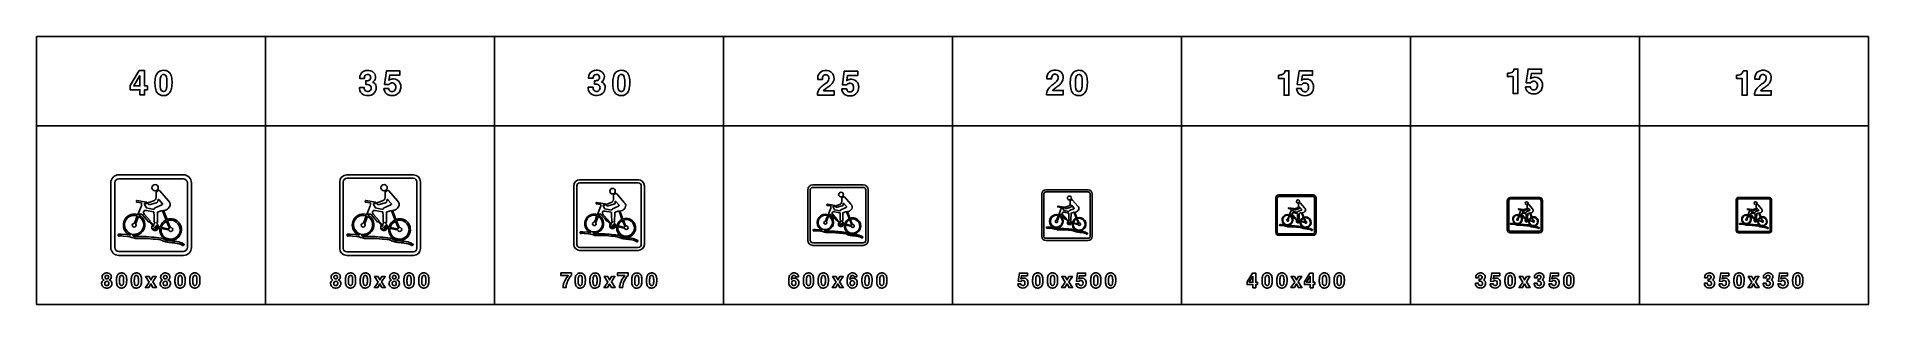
# Model space of a CAD drawing. Extents: x 0 to 18160, y 0 to 2655.
import ezdxf

# ---------------------------------------------------------------- set-up
doc = ezdxf.new("R2010")
doc.units = 0
doc.header["$MEASUREMENT"] = 0

msp = doc.modelspace()

# ---------------------------------------------------------------- linework, layer by layer
for points in [[(0, 1770), (2270, 1770), (2270, 2655), (0, 2655)], [(2270, 1770), (4540, 1770), (4540, 2655), (2270, 2655)], [(4540, 1770), (6810, 1770), (6810, 2655), (4540, 2655)], [(6810, 1770), (9080, 1770), (9080, 2655), (6810, 2655)], [(9080, 1770), (11350, 1770), (11350, 2655), (9080, 2655)], [(11350, 1770), (13620, 1770), (13620, 2655), (11350, 2655)], [(13620, 1770), (15890, 1770), (15890, 2655), (13620, 2655)], [(15890, 1770), (18160, 1770), (18160, 2655), (15890, 2655)], [(927.496, 2171.35), (1017.9, 2317.79), (1070.98, 2317.79), (1070.98, 2166.57), (1097.95, 2166.57), (1097.95, 2128.53), (1070.98, 2128.53), (1070.98, 2076.28), (1023.46, 2076.28), (1023.46, 2128.53), (927.496, 2128.53)], [(1023.46, 2269.13), (963.474, 2166.57), (1023.46, 2166.57)], [(0, 0), (2270, 0), (2270, 1770), (0, 1770)], [(2270, 0), (4540, 0), (4540, 1770), (2270, 1770)], [(4540, 0), (6810, 0), (6810, 1770), (4540, 1770)], [(6810, 0), (9080, 0), (9080, 1770), (6810, 1770)], [(9080, 0), (11350, 0), (11350, 1770), (9080, 1770)], [(11350, 0), (13620, 0), (13620, 1770), (11350, 1770)], [(13620, 0), (15890, 0), (15890, 1770), (13620, 1770)], [(15890, 0), (18160, 0), (18160, 1770), (15890, 1770)], [(1115.2, 221.769), (1080.08, 276.319), (1114.84, 276.319), (1133.11, 242.267), (1151.83, 276.319), (1185.98, 276.319), (1150.44, 222.29), (1186.95, 166.272), (1152.4, 166.272), (1132.54, 202.362), (1112.14, 166.272), (1077.99, 166.272)], [(3385.19, 221.769), (3350.07, 276.319), (3384.84, 276.319), (3403.11, 242.267), (3421.83, 276.319), (3455.97, 276.319), (3420.43, 222.29), (3456.95, 166.272), (3422.4, 166.272), (3402.54, 202.362), (3382.14, 166.272), (3347.99, 166.272)], [(5662.41, 221.386), (5627.29, 275.936), (5662.06, 275.936), (5680.33, 241.884), (5699.05, 275.936), (5733.19, 275.936), (5697.65, 221.908), (5734.17, 165.889), (5699.62, 165.889), (5679.76, 201.979), (5659.35, 165.889), (5625.21, 165.889)], [(7925.79, 221.523), (7890.67, 276.072), (7925.43, 276.072), (7943.7, 242.02), (7962.42, 276.072), (7996.57, 276.072), (7961.03, 222.044), (7997.54, 166.025), (7962.99, 166.025), (7943.13, 202.115), (7922.73, 166.025), (7888.58, 166.025)], [(10198.2, 221.797), (10163.1, 276.346), (10197.9, 276.346), (10216.2, 242.294), (10234.9, 276.346), (10269, 276.346), (10233.5, 222.318), (10270, 166.299), (10235.4, 166.299), (10215.6, 202.389), (10195.2, 166.299), (10161, 166.299)], [(12001, 222.096), (12055.2, 309.963), (12087.1, 309.963), (12087.1, 219.229), (12103.3, 219.229), (12103.3, 196.409), (12087.1, 196.409), (12087.1, 165.058), (12058.6, 165.058), (12058.6, 196.409), (12001, 196.409)], [(12058.6, 280.769), (12022.6, 219.229), (12058.6, 219.229)], [(12472.5, 221.797), (12437.4, 276.346), (12472.2, 276.347), (12490.5, 242.294), (12509.2, 276.347), (12543.3, 276.347), (12507.8, 222.318), (12544.3, 166.299), (12509.7, 166.299), (12489.9, 202.389), (12469.5, 166.299), (12435.3, 166.299)], [(12569, 222.114), (12623.3, 309.981), (12655.1, 309.981), (12655.1, 219.246), (12671.3, 219.246), (12671.3, 196.427), (12655.1, 196.427), (12655.1, 165.076), (12626.6, 165.076), (12626.6, 196.427), (12569, 196.427)], [(12626.6, 280.787), (12590.6, 219.246), (12626.6, 219.246)], [(14734.2, 221.783), (14699.1, 276.333), (14733.9, 276.333), (14752.1, 242.281), (14770.8, 276.333), (14805, 276.333), (14769.4, 222.304), (14806, 166.285), (14771.4, 166.285), (14751.6, 202.375), (14731.2, 166.285), (14697, 166.285)], [(17004.2, 221.783), (16969.1, 276.333), (17003.9, 276.333), (17022.1, 242.281), (17040.8, 276.333), (17075, 276.333), (17039.4, 222.304), (17076, 166.285), (17041.4, 166.285), (17021.6, 202.375), (17001.2, 166.285), (16967, 166.285)]]:
    msp.add_lwpolyline(points, close=True)
for points in [[(1173.29, 2191.65, -0.0563084), (1179.33, 2254.48, -0.130301), (1201.53, 2298.28, -0.174843), (1243.35, 2319.69, -0.147552), (1296.47, 2313.05, -0.192146), (1333.28, 2269.88, -0.0833996), (1342.52, 2212.85, -0.0545507), (1337.51, 2142.08, -0.116773), (1318.43, 2098, -0.221099), (1263.57, 2070.32, -0.162564), (1212.11, 2082.84, -0.174743), (1180.84, 2128.26, -0.0640867), (1173.37, 2186.95)], [(1224.67, 2161.12, 0.0124589), (1225.19, 2154.8, 0.0668192), (1230.8, 2129.4, 0.615362), (1281.7, 2123.79, 0.0726881), (1287.15, 2136.83, 0.0588562), (1291.85, 2174.11, 0.0389037), (1290.23, 2241.09, 0.084671), (1283.64, 2264.43, 0.156013), (1272.18, 2276.6, 0.143208), (1256.47, 2279.56, 0.172584), (1240.71, 2273.36, 0.132565), (1230.76, 2257.8, 0.0498315), (1226.21, 2236.08, 0.0368731)], [(3199.84, 2150.87), (3246.2, 2150.87, 0.0411845), (3248.26, 2135.66, 0.335066), (3278.75, 2110.39, 0.276505), (3310.74, 2124.92, 0.158203), (3316.31, 2145.65, 0.0878221), (3313.34, 2161.57, 0.217575), (3294.82, 2178.43, 0.0882727), (3273.57, 2181.55), (3262.75, 2181.55), (3262.75, 2216.82, 0.0282129), (3282.34, 2217.42, 0.50028), (3309.32, 2262.91, 0.235001), (3290.79, 2277.96, 0.165496), (3265.12, 2275.67, 0.220849), (3250.9, 2259.12, 0.055705), (3248.02, 2240.92), (3203.2, 2240.92, -0.0488003), (3204.97, 2263.51, -0.30773), (3262.59, 2318.01, -0.146685), (3322.07, 2312.08, -0.469869), (3348.61, 2219.31, -0.0891152), (3336.57, 2207.54), (3332.3, 2204.54, -0.0245333), (3343.48, 2198.14, -0.202429), (3365.75, 2161.45, -0.422325), (3303.08, 2072, -0.154301), (3238.98, 2079.19, -0.287878), (3199.96, 2139.89, -0.0143877)], [(3442.43, 2139.57), (3489.39, 2141.35, 0.0452719), (3495.79, 2125.12, 0.0567733), (3500.53, 2118.25, 0.070207), (3504.95, 2114.77, 0.264984), (3540.97, 2112.87, 0.20748), (3558.38, 2135.98, 0.147389), (3557.24, 2174.01, 0.308532), (3527.86, 2195.42, 0.215743), (3498.08, 2185.19, 0.028781), (3492.71, 2178.95), (3450.09, 2180.96), (3467.91, 2315.64), (3601.95, 2315.64), (3601.95, 2273.77), (3501.51, 2273.77), (3492.55, 2221.76, -0.0211252), (3505.46, 2229.3, -0.121371), (3538.8, 2235.15, -0.244671), (3598.59, 2203.2, -0.173069), (3610.16, 2144.07, -0.256779), (3564.98, 2078.08, -0.199585), (3485.44, 2077.01, -0.245625), (3445.16, 2125.91, -0.0170062)], [(5469.08, 2152.28), (5515.45, 2152.28, 0.0411845), (5517.5, 2137.08, 0.335066), (5547.99, 2111.8, 0.276505), (5579.98, 2126.34, 0.158203), (5585.55, 2147.07, 0.0878221), (5582.59, 2162.99, 0.217575), (5564.07, 2179.85, 0.0882727), (5542.82, 2182.97), (5532, 2182.97), (5532, 2218.24, 0.0282129), (5551.59, 2218.83, 0.50028), (5578.56, 2264.33, 0.235001), (5560.04, 2279.38, 0.165496), (5534.37, 2277.09, 0.220849), (5520.15, 2260.54, 0.055705), (5517.27, 2242.33), (5472.44, 2242.33, -0.0488003), (5474.22, 2264.92, -0.30773), (5531.84, 2319.43, -0.146685), (5591.32, 2313.5, -0.469869), (5617.86, 2220.73, -0.0891152), (5605.81, 2208.96), (5601.55, 2205.96, -0.0245333), (5612.72, 2199.56, -0.202429), (5635, 2162.87, -0.422325), (5572.32, 2073.41, -0.154301), (5508.22, 2080.6, -0.287878), (5469.2, 2141.31, -0.0143877)], [(5711.68, 2191.65, -0.0563084), (5717.72, 2254.48, -0.130301), (5739.91, 2298.28, -0.174843), (5781.74, 2319.69, -0.147552), (5834.86, 2313.05, -0.192146), (5871.67, 2269.88, -0.0833996), (5880.91, 2212.85, -0.0545507), (5875.89, 2142.08, -0.116773), (5856.82, 2098, -0.221099), (5801.96, 2070.32, -0.162564), (5750.5, 2082.84, -0.174743), (5719.22, 2128.26, -0.0640867), (5711.76, 2186.95)], [(5763.06, 2161.12, 0.0124589), (5763.57, 2154.8, 0.0668192), (5769.18, 2129.4, 0.615362), (5820.09, 2123.79, 0.0726881), (5825.54, 2136.83, 0.0588562), (5830.24, 2174.11, 0.0389037), (5828.62, 2241.09, 0.084671), (5822.02, 2264.43, 0.156013), (5810.57, 2276.6, 0.143208), (5794.85, 2279.56, 0.172584), (5779.09, 2273.36, 0.132565), (5769.14, 2257.8, 0.0498315), (5764.6, 2236.08, 0.0368731)], [(7741.06, 2074.79, -0.0640343), (7742.32, 2095.72, -0.161687), (7778.14, 2156.27, -0.0283718), (7819.97, 2188.65, 0.0545111), (7840.86, 2206.58, 0.192461), (7855.83, 2246.12, 0.234238), (7842.24, 2272.5, 0.196223), (7816.93, 2277.28, 0.252425), (7795.01, 2260.1, 0.0856617), (7790.86, 2243.08, 0.0202329), (7790.15, 2231.39), (7743.51, 2231.39, -0.0983795), (7749.55, 2272.7, -0.245047), (7795.72, 2315.83, -0.207102), (7872.69, 2307.49, -0.233443), (7905.15, 2255.16, -0.20961), (7886.99, 2190.98, -0.0785124), (7853.06, 2159.51, 0.0107372), (7817.24, 2133.72, 0.0665092), (7801.37, 2117.68), (7905.87, 2117.68), (7905.87, 2074.79)], [(7981.21, 2136.73), (8028.17, 2138.5, 0.0452719), (8034.56, 2122.27, 0.0567733), (8039.3, 2115.4, 0.070207), (8043.73, 2111.92, 0.264984), (8079.74, 2110.03, 0.20748), (8097.16, 2133.13, 0.147389), (8096.02, 2171.17, 0.308532), (8066.63, 2192.57, 0.215743), (8036.85, 2182.34, 0.028781), (8031.48, 2176.1), (7988.87, 2178.12), (8006.68, 2312.79), (8140.72, 2312.79), (8140.72, 2270.93), (8040.29, 2270.93), (8031.33, 2218.92, -0.0211252), (8044.24, 2226.46, -0.121371), (8077.57, 2232.3, -0.244671), (8137.37, 2200.35, -0.173069), (8148.94, 2141.23, -0.256779), (8103.76, 2075.23, -0.199585), (8024.22, 2074.17, -0.245625), (7983.93, 2123.06, -0.0170062)], [(10012.9, 2078.85, -0.0640343), (10014.2, 2099.78, -0.161687), (10050, 2160.33, -0.0283718), (10091.8, 2192.71, 0.0545111), (10112.7, 2210.64, 0.192461), (10127.7, 2250.18, 0.234238), (10114.1, 2276.56, 0.196223), (10088.8, 2281.34, 0.252425), (10066.8, 2264.16, 0.0856617), (10062.7, 2247.14, 0.0202329), (10062, 2235.45), (10015.3, 2235.45, -0.0983795), (10021.4, 2276.76, -0.245047), (10067.6, 2319.89, -0.207102), (10144.5, 2311.55, -0.233443), (10177, 2259.22, -0.20961), (10158.8, 2195.04, -0.0785124), (10124.9, 2163.57, 0.0107372), (10089.1, 2137.78, 0.0665092), (10073.2, 2121.74), (10177.7, 2121.74), (10177.7, 2078.85)], [(10247.9, 2191.49, -0.0563084), (10253.9, 2254.32, -0.130301), (10276.1, 2298.12, -0.174843), (10317.9, 2319.53, -0.147552), (10371, 2312.9, -0.192146), (10407.8, 2269.73, -0.0833996), (10417.1, 2212.7, -0.0545507), (10412.1, 2141.92, -0.116773), (10393, 2097.85, -0.221099), (10338.1, 2070.16, -0.162564), (10286.7, 2082.68, -0.174743), (10255.4, 2128.1, -0.0640867), (10247.9, 2186.79)], [(10299.2, 2160.96, 0.0124589), (10299.8, 2154.64, 0.0668192), (10305.4, 2129.25, 0.615362), (10356.3, 2123.64, 0.0726881), (10361.7, 2136.67, 0.0588562), (10366.4, 2173.95, 0.0389037), (10364.8, 2240.94, 0.084671), (10358.2, 2264.28, 0.156013), (10346.8, 2276.44, 0.143208), (10331, 2279.4, 0.172584), (10315.3, 2273.2, 0.132565), (10305.3, 2257.64, 0.0498315), (10300.8, 2235.92, 0.0368731)], [(12310.9, 2274.45), (12324.1, 2274.45, 0.0261527), (12330.1, 2275.12, 0.0824327), (12354.9, 2282.34, 0.211118), (12374.9, 2306.08, 0.0230957), (12377.6, 2315.99), (12415.7, 2315.99), (12415.7, 2074.01), (12367.1, 2074.01), (12367.1, 2241.03), (12310.9, 2241.03)], [(12491, 2139), (12538, 2140.78, 0.0452719), (12544.4, 2124.55, 0.0567733), (12549.1, 2117.67, 0.070207), (12553.5, 2114.2, 0.264984), (12589.6, 2112.3, 0.20748), (12607, 2135.41, 0.147389), (12605.8, 2173.44, 0.308532), (12576.4, 2194.85, 0.215743), (12546.7, 2184.62, 0.028781), (12541.3, 2178.38), (12498.7, 2180.39), (12516.5, 2315.07), (12650.5, 2315.07), (12650.5, 2273.2), (12550.1, 2273.2), (12541.1, 2221.19, -0.0211252), (12554.1, 2228.73, -0.121371), (12587.4, 2234.58, -0.244671), (12647.2, 2202.63, -0.173069), (12658.8, 2143.5, -0.256779), (12613.6, 2077.51, -0.199585), (12534, 2076.44, -0.245625), (12493.7, 2125.34, -0.0170062)], [(14580.9, 2291.94), (14594.1, 2291.94, 0.0261527), (14600.1, 2292.61, 0.0824327), (14624.9, 2299.84, 0.211118), (14644.9, 2323.58, 0.0230957), (14647.6, 2333.49), (14685.7, 2333.49), (14685.7, 2091.51), (14637.1, 2091.51), (14637.1, 2258.53), (14580.9, 2258.53)], [(14761, 2156.5), (14808, 2158.28, 0.0452719), (14814.4, 2142.04, 0.0567733), (14819.1, 2135.17, 0.070207), (14823.5, 2131.7, 0.264984), (14859.6, 2129.8, 0.20748), (14877, 2152.9, 0.147389), (14875.8, 2190.94, 0.308532), (14846.4, 2212.34, 0.215743), (14816.7, 2202.11, 0.028781), (14811.3, 2195.87), (14768.7, 2197.89), (14786.5, 2332.56), (14920.5, 2332.56), (14920.5, 2290.7), (14820.1, 2290.7), (14811.1, 2238.69, -0.0211252), (14824, 2246.23, -0.121371), (14857.4, 2252.07, -0.244671), (14917.2, 2220.12, -0.173069), (14928.7, 2161, -0.256779), (14883.6, 2095.01, -0.199585), (14804, 2093.94, -0.245625), (14763.7, 2142.83, -0.0170062)], [(16852.4, 2273.43), (16865.5, 2273.43, 0.0261527), (16871.5, 2274.1, 0.0824327), (16896.4, 2281.32, 0.211118), (16916.4, 2305.06, 0.0230957), (16919, 2314.97), (16957.1, 2314.97), (16957.1, 2072.99), (16908.5, 2072.99), (16908.5, 2240.01), (16852.4, 2240.01)], [(17032.5, 2075.98, -0.0640343), (17033.8, 2096.92, -0.161687), (17069.6, 2157.46, -0.0283718), (17111.4, 2189.85, 0.0545111), (17132.3, 2207.78, 0.192461), (17147.3, 2247.31, 0.234238), (17133.7, 2273.69, 0.196223), (17108.4, 2278.47, 0.252425), (17086.4, 2261.29, 0.0856617), (17082.3, 2244.27, 0.0202329), (17081.6, 2232.58), (17034.9, 2232.58, -0.0983795), (17041, 2273.89, -0.245047), (17087.1, 2317.02, -0.207102), (17164.1, 2308.69, -0.233443), (17196.6, 2256.36, -0.20961), (17178.4, 2192.18, -0.0785124), (17144.5, 2160.7, 0.0107372), (17108.7, 2134.91, 0.0665092), (17092.8, 2118.88), (17197.3, 2118.88), (17197.3, 2075.98)], [(814.995, 484.997, -0.414213), (734.995, 564.997), (734.995, 1205, -0.414213), (814.995, 1285), (1455, 1285, -0.414213), (1535, 1205), (1535, 564.997, -0.414213), (1455, 484.997)], [(3074.99, 484.997, -0.414213), (3004.99, 554.997), (3004.99, 1215, -0.414213), (3074.99, 1285), (3734.99, 1285, -0.414213), (3804.99, 1215), (3804.99, 554.997, -0.414213), (3734.99, 484.997)], [(814.995, 524.997), (1455, 524.997, 0.414213), (1495, 564.997), (1495, 1205, 0.414213), (1455, 1245), (814.995, 1245, 0.414213), (774.995, 1205), (774.995, 564.997, 0.414213)], [(1144.44, 753.809, -0.0157011), (1143.79, 756.054, -0.0124196), (1143.24, 758.181, -0.176629), (1147.15, 782.936, 0.125535), (1147.51, 783.987, 0.255961), (1145.98, 787.309), (1115.15, 818.831), (1114.3, 819.69), (1110.92, 816.284), (1110.81, 816.192), (1110.74, 816.262), (1089.48, 841.105), (1043.67, 892.9), (1043.56, 893.038, 0.184582), (1039.45, 895.346, -0.0499733), (1030.69, 895.416, 0.0522584), (1022.94, 895.369, 0.155051), (1019.63, 893.884, 0.17602), (1016.68, 886.478, 0.0562294), (1016.75, 885.175, -0.417791), (1060.13, 735.713, -0.290929), (953.666, 682.226, 0.0449683), (953.549, 681.998, 0.30733), (953.711, 679.94, 0.0175466), (953.961, 679.712, 0.111254), (991.217, 671.255), (993.754, 671.483), (1082.92, 671.483, -0.00620699), (1086.6, 671.483, -0.00733762), (1186.9, 663.483, -0.115542), (1277.94, 638.57, 0.00662475), (1285, 635.826, 0.0167421), (1290.49, 634.456, 0.0167912), (1371.31, 625.998, -0.0766538), (1445.92, 605.427, -0.0125055), (1446.32, 605.197, 0.0399412), (1461.89, 597.197, -0.0758357), (1462.19, 596.512, -0.17549), (1461.92, 594.684, -0.0316941), (1459.29, 589.884, 0.0284449), (1457.62, 587.141, -0.0354978), (1456.11, 583.94, -0.168535), (1454.28, 582.112, -0.171689), (1450.74, 582.34, -0.0391347), (1450.35, 582.569, 0.110689), (1374.53, 608.17, 0.0193466), (1359.72, 609.768, -0.037826), (1294.15, 617.313, -0.0609889), (1263.24, 625.768, -0.0568103), (1254.53, 629.654, 0.12482), (1251.65, 630.797, -0.107979), (1249.25, 631.483, 0.12922), (1204.11, 643.141, 0.00514981), (1105.69, 652.512, 0.0269771), (1061.96, 653.654), (994.717, 653.654, -0.0261812), (979.767, 654.112), (974.529, 655.027, 0.0200944), (908.317, 672.855), (902.074, 673.313), (859.541, 676.284, -0.00843662), (858.305, 676.512, 0.0940907), (831.216, 678.797), (827.879, 678.797, 0.128625), (817.004, 676.969, -0.08912), (812.134, 676.512, -0.214992), (809.711, 678.112, -0.114499), (808.067, 682.456, -0.129476), (809.004, 693.427, -0.133168), (810.055, 694.797, -0.102123), (812.384, 695.712, -0.0490233), (819.495, 696.17, -0.0175069), (838.623, 696.625), (895.904, 692.054, -0.0571022), (923.379, 687.255, 0.00837212), (923.586, 687.255, 0.123918), (925.986, 687.712, 0.11063), (926.486, 688.17, 0.342287), (926.512, 688.855, 0.111571), (925.892, 689.313, 0.0276232), (925.004, 689.768, -0.175566), (882.166, 721.768), (881.916, 721.768, -0.74154), (1003.56, 890.889, 0.0692665), (1003.7, 891.003), (1038.19, 978.775, 0.0947268), (1040.8, 1002.55, 0.198682), (1039.79, 1005.11, 0.111107), (1037.62, 1006.3), (990.353, 1014.07, -0.0068744), (989.092, 1014.41, -0.179327), (988.478, 1014.87, -0.134365), (988.18, 1015.96, -0.0638769), (988.589, 1018.8, 0.0369487), (989.276, 1023.23, -0.0652469), (990.353, 1027.71, -0.115116), (991.035, 1028.69, -0.242299), (991.93, 1028.95, 0.0176674), (993.986, 1028.72), (1090.74, 1013.24, -0.0355041), (1090.97, 1013.2, -0.263341), (1091.4, 1012.83), (1091.45, 1012.58, -0.0211711), (1091.45, 1010.73), (1090.28, 1002.2), (1090.28, 1002.09, -0.0871501), (1089.99, 1000.38, -0.265237), (1088.15, 998.82, -0.0398582), (1086.85, 998.706), (1072.43, 999.666), (1072.11, 999.713, 0.0973733), (1070.76, 999.621, 0.24481), (1069.96, 998.844, 0.0476339), (1069.55, 996.489), (1069.69, 989.838, -0.00636227), (1069.64, 989.105), (1088.73, 955.987), (1161.32, 941.632, 0.0157743), (1161.92, 941.518, -0.226895), (1174.32, 956.284), (1242.26, 986.614, 0.656249), (1245.18, 1000.47), (1213.21, 1038.13, 0.0262531), (1210.51, 1040.56, 0.131474), (1208.15, 1041.65, 0.248515), (1206.12, 1040.92, 0.0996562), (1205.07, 1039.12, -0.057725), (1203.2, 1025.75, -0.398792), (1188.07, 1008.44), (1124.93, 990.181), (1117.73, 989.014, -0.188236), (1108.15, 991.164, -0.169843), (1102.42, 998.456, 0.0538725), (1101.57, 1000.35, -0.0764028), (1100.59, 1002.66, -0.265954), (1101.23, 1004.83, -0.00901004), (1103.47, 1007.14), (1109.42, 1009.86), (1120.95, 1014.27), (1166.94, 1030.16, 0.191954), (1183.22, 1053.17, 0.0362359), (1184.36, 1059.19), (1185.32, 1088.42), (1185.3, 1089.56, -0.0247427), (1185.02, 1098.8, -0.182682), (1190.97, 1118.82, -0.110513), (1205.73, 1127.69, -0.31845), (1222.35, 1124.69), (1306.31, 1028.19, -0.388176), (1316.59, 965.907, 0.00579896), (1314.88, 962.844, -0.143788), (1273.78, 934.112, -0.182538), (1259.17, 931.255, 0.086721), (1258.88, 931.119, 0.14854), (1258.67, 930.775), (1292.7, 843.552, -1.4908), (1280.7, 644.284, -0.00913721), (1280.04, 644.742, 0.0158348), (1275.67, 647.027, 0.0419167), (1271.42, 649.083, -0.301883), (1221.37, 756.398, 0.229486), (1220.13, 757.907), (1208.61, 757.815, 0.127044), (1207.79, 756.992, 0.0107104), (1206.62, 755.072, 0.0286543), (1205.96, 753.86, -0.556489), (1150.36, 742.813, -0.074524), (1147.72, 746.512), (1147.65, 746.634), (1144.74, 746.63, -0.413074), (1143.59, 747.768), (1143.57, 752.893)], [(1143.34, 1156.71, -1), (1206.09, 1156.71, -1)], [(3075, 519.997), (3735, 519.997, 0.414213), (3770, 554.997), (3770, 1215, 0.414213), (3735, 1250), (3075, 1250, 0.414213), (3040, 1215), (3040, 554.997, 0.414213)], [(3414.44, 753.809, -0.0157011), (3413.79, 756.054, -0.0124196), (3413.24, 758.181, -0.176629), (3417.15, 782.936, 0.125535), (3417.51, 783.987, 0.255961), (3415.98, 787.309), (3385.15, 818.831), (3384.3, 819.69), (3380.92, 816.284), (3380.81, 816.192), (3380.74, 816.262), (3359.48, 841.105), (3313.67, 892.9), (3313.56, 893.038, 0.184582), (3309.45, 895.346, -0.0499733), (3300.69, 895.416, 0.0522584), (3292.94, 895.369, 0.155051), (3289.63, 893.884, 0.17602), (3286.68, 886.478, 0.0562294), (3286.75, 885.175, -0.417791), (3330.13, 735.713, -0.290929), (3223.67, 682.226, 0.0449683), (3223.55, 681.998, 0.30733), (3223.71, 679.94, 0.0175466), (3223.96, 679.712, 0.111254), (3261.22, 671.255), (3263.75, 671.483), (3352.92, 671.483, -0.00620699), (3356.6, 671.483, -0.00733762), (3456.9, 663.483, -0.115542), (3547.94, 638.57, 0.00662475), (3555, 635.826, 0.0167421), (3560.49, 634.456, 0.0167912), (3641.31, 625.998, -0.0766538), (3715.92, 605.427, -0.0125055), (3716.32, 605.197, 0.0399412), (3731.89, 597.197, -0.0758357), (3732.19, 596.512, -0.17549), (3731.92, 594.684, -0.0316941), (3729.29, 589.884, 0.0284449), (3727.62, 587.141, -0.0354978), (3726.11, 583.94, -0.168535), (3724.28, 582.112, -0.171689), (3720.74, 582.34, -0.0391347), (3720.35, 582.569, 0.110689), (3644.53, 608.17, 0.0193466), (3629.72, 609.768, -0.037826), (3564.15, 617.313, -0.0609889), (3533.24, 625.768, -0.0568103), (3524.53, 629.654, 0.12482), (3521.65, 630.797, -0.107979), (3519.25, 631.483, 0.12922), (3474.11, 643.141, 0.00514981), (3375.69, 652.512, 0.0269771), (3331.96, 653.654), (3264.72, 653.654, -0.0261812), (3249.77, 654.112), (3244.53, 655.027, 0.0200944), (3178.32, 672.855), (3172.07, 673.313), (3129.54, 676.284, -0.00843662), (3128.3, 676.512, 0.0940907), (3101.22, 678.797), (3097.88, 678.797, 0.128625), (3087, 676.969, -0.08912), (3082.13, 676.512, -0.214992), (3079.71, 678.112, -0.114499), (3078.07, 682.456, -0.129476), (3079, 693.427, -0.133168), (3080.05, 694.797, -0.102123), (3082.38, 695.712, -0.0490233), (3089.49, 696.17, -0.0175069), (3108.62, 696.625), (3165.9, 692.054, -0.0571022), (3193.38, 687.255, 0.00837212), (3193.59, 687.255, 0.123918), (3195.99, 687.712, 0.11063), (3196.49, 688.17, 0.342287), (3196.51, 688.855, 0.111571), (3195.89, 689.313, 0.0276232), (3195, 689.768, -0.175566), (3152.17, 721.768), (3151.92, 721.768, -0.74154), (3273.56, 890.889, 0.0692665), (3273.7, 891.003), (3308.19, 978.775, 0.0947268), (3310.8, 1002.55, 0.198682), (3309.79, 1005.11, 0.111107), (3307.62, 1006.3), (3260.35, 1014.07, -0.0068744), (3259.09, 1014.41, -0.179327), (3258.48, 1014.87, -0.134365), (3258.18, 1015.96, -0.0638769), (3258.59, 1018.8, 0.0369487), (3259.28, 1023.23, -0.0652469), (3260.35, 1027.71, -0.115116), (3261.04, 1028.69, -0.242299), (3261.93, 1028.95, 0.0176674), (3263.99, 1028.72), (3360.74, 1013.24, -0.0355041), (3360.97, 1013.2, -0.263341), (3361.4, 1012.83), (3361.45, 1012.58, -0.0211711), (3361.45, 1010.73), (3360.28, 1002.2), (3360.28, 1002.09, -0.0871501), (3359.99, 1000.38, -0.265237), (3358.15, 998.82, -0.0398582), (3356.85, 998.706), (3342.43, 999.666), (3342.11, 999.713, 0.0973733), (3340.76, 999.621, 0.24481), (3339.96, 998.844, 0.0476339), (3339.55, 996.489), (3339.69, 989.838, -0.00636227), (3339.64, 989.105), (3358.73, 955.987), (3431.32, 941.632, 0.0157743), (3431.92, 941.518, -0.226895), (3444.32, 956.284), (3512.26, 986.614, 0.656249), (3515.18, 1000.47), (3483.21, 1038.13, 0.0262531), (3480.51, 1040.56, 0.131474), (3478.15, 1041.65, 0.248515), (3476.12, 1040.92, 0.0996562), (3475.07, 1039.12, -0.057725), (3473.2, 1025.75, -0.398792), (3458.07, 1008.44), (3394.93, 990.181), (3387.73, 989.014, -0.188236), (3378.15, 991.164, -0.169843), (3372.42, 998.456, 0.0538725), (3371.57, 1000.35, -0.0764028), (3370.59, 1002.66, -0.265954), (3371.23, 1004.83, -0.00901004), (3373.47, 1007.14), (3379.42, 1009.86), (3390.95, 1014.27), (3436.94, 1030.16, 0.191954), (3453.22, 1053.17, 0.0362359), (3454.36, 1059.19), (3455.32, 1088.42), (3455.3, 1089.56, -0.0247427), (3455.02, 1098.8, -0.182682), (3460.97, 1118.82, -0.110513), (3475.73, 1127.69, -0.31845), (3492.35, 1124.69), (3576.31, 1028.19, -0.388176), (3586.59, 965.907, 0.00579896), (3584.88, 962.844, -0.143788), (3543.78, 934.112, -0.182538), (3529.17, 931.255, 0.086721), (3528.88, 931.119, 0.14854), (3528.67, 930.775), (3562.7, 843.552, -1.4908), (3550.7, 644.284, -0.00913721), (3550.04, 644.742, 0.0158348), (3545.67, 647.027, 0.0419167), (3541.42, 649.083, -0.301883), (3491.37, 756.398, 0.229486), (3490.13, 757.907), (3478.61, 757.815, 0.127044), (3477.79, 756.992, 0.0107104), (3476.62, 755.072, 0.0286543), (3475.96, 753.86, -0.556489), (3420.36, 742.813, -0.074524), (3417.72, 746.512), (3417.65, 746.634), (3414.74, 746.63, -0.413074), (3413.59, 747.768), (3413.57, 752.893)], [(3413.34, 1156.71, -1), (3476.09, 1156.71, -1)], [(5385, 534.997, -0.414213), (5325, 594.997), (5325, 1175, -0.414213), (5385, 1235), (5965, 1235, -0.414213), (6025, 1175), (6025, 594.997, -0.414213), (5965, 534.997)], [(5384.99, 564.998), (5964.99, 564.998, 0.414213), (5994.99, 594.998), (5994.99, 1175, 0.414213), (5964.99, 1205), (5384.99, 1205, 0.414213), (5354.99, 1175), (5354.99, 594.998, 0.414213)], [(5683.26, 770.207, -0.0157011), (5682.69, 772.172, -0.0124196), (5682.21, 774.033, -0.176629), (5685.63, 795.693, 0.125535), (5685.95, 796.613, 0.255961), (5684.61, 799.52), (5657.63, 827.102), (5656.89, 827.854), (5653.93, 824.873), (5653.83, 824.793), (5653.77, 824.854), (5635.17, 846.592), (5595.09, 891.912), (5594.99, 892.033, 0.184582), (5591.39, 894.053, -0.0499733), (5583.73, 894.113, 0.0522584), (5576.95, 894.072, 0.155051), (5574.05, 892.774, 0.17602), (5571.47, 886.293, 0.0562294), (5571.53, 885.153, -0.417791), (5609.49, 754.373, -0.290929), (5516.33, 707.572, 0.0449683), (5516.23, 707.373, 0.30733), (5516.37, 705.572, 0.0175466), (5516.59, 705.373, 0.111254), (5549.19, 697.973), (5551.41, 698.172), (5629.43, 698.172, -0.00620699), (5632.65, 698.172, -0.00733762), (5720.41, 691.172, -0.115542), (5800.07, 669.373, 0.00662475), (5806.25, 666.973, 0.0167421), (5811.05, 665.773, 0.0167912), (5881.77, 658.373, -0.0766538), (5947.05, 640.373, -0.0125055), (5947.41, 640.172, 0.0399412), (5961.03, 633.172, -0.0758357), (5961.29, 632.572, -0.17549), (5961.05, 630.973, -0.0316941), (5958.75, 626.773, 0.0284449), (5957.29, 624.373, -0.0354978), (5955.97, 621.572, -0.168535), (5954.37, 619.973, -0.171689), (5951.27, 620.172, -0.0391347), (5950.93, 620.373, 0.110689), (5884.59, 642.773, 0.0193466), (5871.63, 644.172, -0.037826), (5814.25, 650.774, -0.0609889), (5787.21, 658.172, -0.0568103), (5779.59, 661.572, 0.12482), (5777.07, 662.572, -0.107979), (5774.97, 663.172, 0.12922), (5735.47, 673.373, 0.00514981), (5649.35, 681.572, 0.0269771), (5611.09, 682.572), (5552.25, 682.572, -0.0261812), (5539.17, 682.973), (5534.59, 683.774, 0.0200944), (5476.65, 699.373), (5471.19, 699.773), (5433.97, 702.373, -0.00843662), (5432.89, 702.572, 0.0940907), (5409.19, 704.572), (5406.27, 704.572, 0.128625), (5396.75, 702.973, -0.08912), (5392.49, 702.572, -0.214992), (5390.37, 703.973, -0.114499), (5388.93, 707.774, -0.129476), (5389.75, 717.373, -0.133168), (5390.67, 718.572, -0.102123), (5392.71, 719.373, -0.0490233), (5398.93, 719.773, -0.0175069), (5415.67, 720.172), (5465.79, 716.172, -0.0571022), (5489.83, 711.973, 0.00837212), (5490.01, 711.973, 0.123918), (5492.11, 712.373, 0.11063), (5492.55, 712.773, 0.342287), (5492.57, 713.373, 0.111571), (5492.03, 713.773, 0.0276232), (5491.25, 714.172, -0.175566), (5453.77, 742.172), (5453.55, 742.172, -0.74154), (5559.99, 890.153, 0.0692665), (5560.11, 890.252), (5590.29, 967.053, 0.0947268), (5592.57, 987.854, 0.198682), (5591.69, 990.092, 0.111107), (5589.79, 991.133), (5548.43, 997.934, -0.0068744), (5547.33, 998.232, -0.179327), (5546.79, 998.633, -0.134365), (5546.53, 999.592, -0.0638769), (5546.89, 1002.07, 0.0369487), (5547.49, 1005.95, -0.0652469), (5548.43, 1009.87, -0.115116), (5549.03, 1010.73, -0.242299), (5549.81, 1010.95, 0.0176674), (5551.61, 1010.75), (5636.27, 997.213, -0.0355041), (5636.47, 997.172, -0.263341), (5636.85, 996.854), (5636.89, 996.633, -0.0211711), (5636.89, 995.012), (5635.87, 987.553), (5635.87, 987.453, -0.0871501), (5635.61, 985.953, -0.265237), (5634.01, 984.592, -0.0398582), (5632.87, 984.492), (5620.25, 985.332), (5619.97, 985.373, 0.0973733), (5618.79, 985.293, 0.24481), (5618.09, 984.613, 0.0476339), (5617.73, 982.553), (5617.85, 976.733, -0.00636227), (5617.81, 976.092), (5634.51, 947.113), (5698.03, 934.553, 0.0157743), (5698.55, 934.453, -0.226895), (5709.41, 947.373), (5768.85, 973.912, 0.656249), (5771.41, 986.033), (5743.43, 1018.99, 0.0262531), (5741.07, 1021.11, 0.131474), (5739.01, 1022.07, 0.248515), (5737.23, 1021.43, 0.0996562), (5736.31, 1019.85, -0.057725), (5734.67, 1008.15, -0.398792), (5721.43, 993.012), (5666.19, 977.033), (5659.89, 976.012, -0.188236), (5651.51, 977.893, -0.169843), (5646.49, 984.273, 0.0538725), (5645.75, 985.934, -0.0764028), (5644.89, 987.953, -0.265954), (5645.45, 989.854, -0.00901004), (5647.41, 991.873), (5652.61, 994.252), (5662.71, 998.113), (5702.95, 1012.01, 0.191954), (5717.19, 1032.15, 0.0362359), (5718.19, 1037.41), (5719.03, 1062.99), (5719.01, 1063.99, -0.0247427), (5718.77, 1072.07, -0.182682), (5723.97, 1089.59, -0.110513), (5736.89, 1097.35, -0.31845), (5751.43, 1094.73), (5824.89, 1010.29, -0.388176), (5833.89, 955.793, 0.00579896), (5832.39, 953.113, -0.143788), (5796.43, 927.973, -0.182538), (5783.65, 925.473, 0.086721), (5783.39, 925.354, 0.14854), (5783.21, 925.053), (5812.99, 848.732, -1.4908), (5802.49, 674.373, -0.00913721), (5801.91, 674.774, 0.0158348), (5798.09, 676.774, 0.0419167), (5794.37, 678.572, -0.301883), (5750.57, 772.473, 0.229486), (5749.49, 773.793), (5739.41, 773.713, 0.127044), (5738.69, 772.992, 0.0107104), (5737.67, 771.313, 0.0286543), (5737.09, 770.252, -0.556489), (5688.44, 760.586, -0.074524), (5686.13, 763.822), (5686.07, 763.93), (5683.52, 763.926, -0.413074), (5682.52, 764.922), (5682.5, 769.406)], [(5682.3, 1122.75, -1), (5737.2, 1122.75, -1)], [(7695, 584.997, -0.414213), (7645, 634.997), (7645, 1135, -0.414213), (7695, 1185), (8195, 1185, -0.414213), (8245, 1135), (8245, 634.997, -0.414213), (8195, 584.997)], [(7695, 609.997), (8195, 609.997, 0.414213), (8220, 634.997), (8220, 1135, 0.414213), (8195, 1160), (7695, 1160, 0.414213), (7670, 1135), (7670, 634.997, 0.414213)], [(7951.25, 1088.78, -1), (7998.31, 1088.78, -1)], [(10005, 634.997, -0.414213), (9965, 674.997), (9965, 1095, -0.414213), (10005, 1135), (10425, 1135, -0.414213), (10465, 1095), (10465, 674.997, -0.414213), (10425, 634.997)], [(10005, 654.997), (10425, 654.997, 0.414213), (10445, 674.997), (10445, 1095, 0.414213), (10425, 1115), (10005, 1115, 0.414213), (9985, 1095), (9985, 674.997, 0.414213)], [(1123.82, 824.422), (1122.07, 826.17), (1122.6, 826.639), (1125.07, 829.105), (1070.17, 890.168), (1062.17, 901.518, -0.177247), (1059.74, 906.603, -0.151471), (1062.42, 923.65, -0.207337), (1070.36, 930.094, -0.107875), (1086.15, 930.733), (1087.76, 930.467), (1157.29, 917.183, -0.0330359), (1160.48, 916.648, -0.0453301), (1161.69, 916.161, -0.179658), (1163.04, 914.608, -0.0960544), (1163.6, 910.639, 0.0194864), (1163.27, 900.86, -0.028794), (1164.47, 873.322, 0.0407621), (1165.46, 843.284), (1165.49, 818.976, 0.115711), (1166.92, 813.556, 0.0596439), (1167.8, 812.44), (1168.77, 812.442), (1170.32, 812.44), (1172.1, 812.431, -0.136692), (1172.34, 812.309, -0.167586), (1172.41, 812.125, -0.091787), (1172.37, 811.773, -0.0242526), (1170.18, 806.494, 0.098275), (1169.18, 801.492, -0.203741), (1168.02, 798.17, 0.109643), (1155.5, 791.88), (1155.12, 791.563), (1148.71, 798.487), (1129.07, 819.172)], [(1190.56, 812.445), (1196.93, 812.449, 0.0047066), (1196.99, 812.523), (1198.92, 910.717), (1198.93, 913.246, -0.0882529), (1199.31, 915.576), (1233.74, 928.494), (1246.7, 930.121), (1246.87, 930.192), (1247.13, 930.241, -0.210916), (1247.52, 930.074, -0.106812), (1247.78, 929.614, -0.0427835), (1247.95, 928.927), (1247.97, 928.744), (1276.7, 851.552), (1281.65, 838.603, -0.0936472), (1281.24, 837.206, 0.207272), (1224.36, 769.081, -0.0309932), (1224.28, 768.264, -0.0919421), (1224.13, 767.851, -0.216828), (1223.86, 767.663, -0.0360471), (1223.8, 767.657), (1209.99, 768.36, -0.0156388), (1209.62, 768.525, -0.0813735), (1208.84, 769.121, 0.152353), (1198.42, 790.192, -0.0284829), (1197.55, 792.36, -0.0474655), (1197.23, 794.371, 0.129547), (1194.75, 800.291, -0.0388214), (1192.26, 804.338, -0.012401), (1191.57, 806.375, -0.0110855), (1190.17, 809.867, -0.0729518), (1189.9, 811.331, -0.230827), (1190.32, 812.313, -0.0412837)], [(3393.82, 824.422), (3392.07, 826.17), (3392.6, 826.639), (3395.07, 829.105), (3340.17, 890.168), (3332.17, 901.518, -0.177247), (3329.74, 906.603, -0.151471), (3332.42, 923.65, -0.207337), (3340.36, 930.094, -0.107875), (3356.15, 930.733), (3357.76, 930.467), (3427.29, 917.183, -0.0330359), (3430.48, 916.648, -0.0453301), (3431.69, 916.161, -0.179658), (3433.04, 914.608, -0.0960544), (3433.6, 910.639, 0.0194864), (3433.27, 900.86, -0.028794), (3434.47, 873.322, 0.0407621), (3435.46, 843.284), (3435.49, 818.976, 0.115711), (3436.92, 813.556, 0.0596439), (3437.8, 812.44), (3438.77, 812.442), (3440.32, 812.44), (3442.1, 812.431, -0.136692), (3442.34, 812.309, -0.167586), (3442.41, 812.125, -0.091787), (3442.37, 811.773, -0.0242526), (3440.18, 806.494, 0.098275), (3439.18, 801.492, -0.203741), (3438.02, 798.17, 0.109643), (3425.5, 791.88), (3425.12, 791.563), (3418.71, 798.487), (3399.07, 819.172)], [(3460.56, 812.445), (3466.93, 812.449, 0.0047066), (3466.99, 812.523), (3468.92, 910.717), (3468.93, 913.246, -0.0882529), (3469.31, 915.576), (3503.74, 928.494), (3516.7, 930.121), (3516.87, 930.192), (3517.13, 930.241, -0.210916), (3517.52, 930.074, -0.106812), (3517.78, 929.614, -0.0427835), (3517.95, 928.927), (3517.97, 928.744), (3546.7, 851.552), (3551.65, 838.603, -0.0936472), (3551.24, 837.206, 0.207272), (3494.36, 769.081, -0.0309932), (3494.28, 768.264, -0.0919421), (3494.13, 767.851, -0.216828), (3493.86, 767.663, -0.0360471), (3493.8, 767.657), (3479.99, 768.36, -0.0156388), (3479.62, 768.525, -0.0813735), (3478.84, 769.121, 0.152353), (3468.42, 790.192, -0.0284829), (3467.55, 792.36, -0.0474655), (3467.23, 794.371, 0.129547), (3464.75, 800.291, -0.0388214), (3462.26, 804.338, -0.012401), (3461.57, 806.375, -0.0110855), (3460.17, 809.867, -0.0729518), (3459.9, 811.331, -0.230827), (3460.32, 812.313, -0.0412837)], [(5665.22, 831.994), (5663.68, 833.523), (5664.15, 833.934), (5666.31, 836.092), (5618.27, 889.522), (5611.27, 899.453, -0.177247), (5609.15, 903.903, -0.151471), (5611.49, 918.819, -0.207337), (5618.44, 924.457, -0.107875), (5632.26, 925.016), (5633.67, 924.783), (5694.51, 913.16, -0.0330359), (5697.29, 912.691, -0.0453301), (5698.35, 912.266, -0.179658), (5699.54, 910.906, -0.0960544), (5700.03, 907.434, 0.0194864), (5699.74, 898.877, -0.028794), (5700.78, 874.781, 0.0407621), (5701.66, 848.498), (5701.68, 827.229, 0.115711), (5702.93, 822.486, 0.0596439), (5703.7, 821.51), (5704.55, 821.512), (5705.91, 821.51), (5707.46, 821.502, -0.136692), (5707.67, 821.395, -0.167586), (5707.73, 821.234, -0.091787), (5707.7, 820.926, -0.0242526), (5705.78, 816.307, 0.098275), (5704.91, 811.93, -0.203741), (5703.89, 809.023, 0.109643), (5692.94, 803.52), (5692.6, 803.242), (5687, 809.301), (5669.81, 827.4)], [(5723.61, 821.514), (5729.19, 821.518, 0.0047066), (5729.24, 821.582), (5730.93, 907.502), (5730.94, 909.715, -0.0882529), (5731.27, 911.754), (5761.4, 923.057), (5772.74, 924.481), (5772.89, 924.543), (5773.11, 924.586, -0.210916), (5773.46, 924.439, -0.106812), (5773.68, 924.037, -0.0427835), (5773.83, 923.436), (5773.85, 923.276), (5798.99, 855.732), (5803.32, 844.402, -0.0936472), (5802.96, 843.18, 0.207272), (5753.19, 783.57, -0.0309932), (5753.12, 782.856, -0.0919421), (5752.99, 782.494, -0.216828), (5752.75, 782.33, -0.0360471), (5752.7, 782.324), (5740.62, 782.939, -0.0156388), (5740.29, 783.084, -0.0813735), (5739.61, 783.606, 0.152353), (5730.49, 802.043, -0.0284829), (5729.73, 803.94, -0.0474655), (5729.45, 805.699, 0.129547), (5727.28, 810.879, -0.0388214), (5725.1, 814.42, -0.012401), (5724.49, 816.203, -0.0110855), (5723.28, 819.258, -0.0729518), (5723.04, 820.539, -0.230827), (5723.41, 821.399, -0.0412837)], [(7952.08, 786.606, -0.0157011), (7951.59, 788.29, -0.0124196), (7951.18, 789.885, -0.176629), (7954.11, 808.451, 0.125535), (7954.38, 809.24, 0.255961), (7953.23, 811.731), (7930.11, 835.372), (7929.48, 836.017), (7926.94, 833.462), (7926.85, 833.394), (7926.8, 833.446), (7910.86, 852.078), (7876.5, 890.924), (7876.42, 891.028, 0.184582), (7873.33, 892.759, -0.0499733), (7866.77, 892.811, 0.0522584), (7860.96, 892.776, 0.155051), (7858.47, 891.663, 0.17602), (7856.26, 886.108, 0.0562294), (7856.31, 885.13, -0.417791), (7888.85, 773.034, -0.290929), (7809, 732.919, 0.0449683), (7808.91, 732.748, 0.30733), (7809.03, 731.205, 0.0175466), (7809.22, 731.034, 0.111254), (7837.16, 724.69), (7839.06, 724.861), (7905.94, 724.861, -0.00620699), (7908.7, 724.861, -0.00733762), (7983.92, 718.861, -0.115542), (8052.21, 700.177, 0.00662475), (8057.5, 698.119, 0.0167421), (8061.61, 697.091, 0.0167912), (8122.23, 690.748, -0.0766538), (8178.19, 675.319, -0.0125055), (8178.49, 675.147, 0.0399412), (8190.17, 669.147, -0.0758357), (8190.39, 668.633, -0.17549), (8190.19, 667.262, -0.0316941), (8188.22, 663.663, 0.0284449), (8186.96, 661.605, -0.0354978), (8185.83, 659.204, -0.168535), (8184.46, 657.833, -0.171689), (8181.8, 658.004, -0.0391347), (8181.51, 658.176, 0.110689), (8124.65, 677.377, 0.0193466), (8113.54, 678.575, -0.037826), (8064.36, 684.234, -0.0609889), (8041.18, 690.575, -0.0568103), (8034.65, 693.49, 0.12482), (8032.49, 694.347, -0.107979), (8030.69, 694.861, 0.12922), (7996.83, 703.605, 0.00514981), (7923.01, 710.633, 0.0269771), (7890.22, 711.49), (7839.79, 711.49, -0.0261812), (7828.57, 711.833), (7824.65, 712.52, 0.0200944), (7774.99, 725.891), (7770.31, 726.234), (7738.4, 728.462, -0.00843662), (7737.48, 728.633, 0.0940907), (7717.16, 730.347), (7714.66, 730.347, 0.128625), (7706.5, 728.976, -0.08912), (7702.85, 728.633, -0.214992), (7701.03, 729.833, -0.114499), (7699.8, 733.091, -0.129476), (7700.5, 741.319, -0.133168), (7701.29, 742.347, -0.102123), (7703.04, 743.034, -0.0490233), (7708.37, 743.377, -0.0175069), (7722.72, 743.718), (7765.68, 740.29, -0.0571022), (7786.28, 736.69, 0.00837212), (7786.44, 736.69, 0.123918), (7788.24, 737.034, 0.11063), (7788.61, 737.377, 0.342287), (7788.63, 737.891, 0.111571), (7788.17, 738.234, 0.0276232), (7787.5, 738.576, -0.175566), (7755.37, 762.576), (7755.19, 762.576, -0.74154), (7846.42, 889.416, 0.0692665), (7846.52, 889.501), (7872.39, 955.331, 0.0947268), (7874.35, 973.16, 0.198682), (7873.59, 975.078, 0.111107), (7871.96, 975.971), (7836.51, 981.8, -0.0068744), (7835.57, 982.056, -0.179327), (7835.11, 982.399, -0.134365), (7834.88, 983.221, -0.0638769), (7835.19, 985.347, 0.0369487), (7835.71, 988.674, -0.0652469), (7836.51, 992.034, -0.115116), (7837.03, 992.77, -0.242299), (7837.7, 992.96, 0.0176674), (7839.24, 992.787), (7911.8, 981.182, -0.0355041), (7911.97, 981.147, -0.263341), (7912.3, 980.874), (7912.33, 980.685, -0.0211711), (7912.33, 979.295), (7911.46, 972.902), (7911.46, 972.817, -0.0871501), (7911.24, 971.531, -0.265237), (7909.86, 970.364, -0.0398582), (7908.89, 970.279), (7898.07, 970.999), (7897.83, 971.034, 0.0973733), (7896.82, 970.965, 0.24481), (7896.22, 970.382, 0.0476339), (7895.91, 968.616), (7896.01, 963.627, -0.00636227), (7895.98, 963.078), (7910.3, 938.24), (7964.74, 927.473, 0.0157743), (7965.19, 927.388, -0.226895), (7974.49, 938.462), (8025.44, 961.21, 0.656249), (8027.64, 971.6), (8003.66, 999.85, 0.0262531), (8001.63, 1001.67, 0.131474), (7999.86, 1002.49, 0.248515), (7998.34, 1001.94, 0.0996562), (7997.55, 1000.59, -0.057725), (7996.15, 990.559, -0.398792), (7984.8, 977.581), (7937.45, 963.885), (7932.05, 963.01, -0.188236), (7924.86, 964.622, -0.169843), (7920.56, 970.091, 0.0538725), (7919.93, 971.514, -0.0764028), (7919.19, 973.245, -0.265954), (7919.67, 974.874, -0.00901004), (7921.35, 976.605), (7925.81, 978.644), (7934.47, 981.954), (7968.96, 993.867, 0.191954), (7981.16, 1011.13, 0.0362359), (7982.02, 1015.64), (7982.74, 1037.56), (7982.72, 1038.42, -0.0247427), (7982.52, 1045.35, -0.182682), (7986.97, 1060.36, -0.110513), (7998.05, 1067.02, -0.31845), (8010.51, 1064.77), (8073.48, 992.394, -0.388176), (8081.19, 945.679, 0.00579896), (8079.91, 943.382, -0.143788), (8049.08, 921.833, -0.182538), (8038.13, 919.69, 0.086721), (8037.91, 919.588, 0.14854), (8037.75, 919.331), (8063.28, 853.913, -1.4908), (8054.28, 704.462, -0.00913721), (8053.78, 704.805, 0.0158348), (8050.5, 706.52, 0.0419167), (8047.32, 708.062, -0.301883), (8009.78, 788.548, 0.229486), (8008.85, 789.679), (8000.21, 789.611, 0.127044), (7999.59, 788.993, 0.0107104), (7998.72, 787.553, 0.0286543), (7998.22, 786.644, -0.556489), (7956.52, 778.359, -0.074524), (7954.54, 781.133), (7954.49, 781.225), (7952.3, 781.222, -0.413074), (7951.44, 782.076), (7951.43, 785.919)], [(7936.62, 839.566), (7935.3, 840.877), (7935.7, 841.228), (7937.55, 843.078), (7896.38, 888.875), (7890.37, 897.388, -0.177247), (7888.56, 901.202, -0.151471), (7890.56, 913.987, -0.207337), (7896.52, 918.82, -0.107875), (7908.36, 919.299), (7909.57, 919.1), (7961.72, 909.137, -0.0330359), (7964.11, 908.735, -0.0453301), (7965.02, 908.37, -0.179658), (7966.03, 907.205, -0.0960544), (7966.45, 904.229, 0.0194864), (7966.2, 896.894, -0.028794), (7967.1, 876.241, 0.0407621), (7967.85, 853.712), (7967.87, 835.481, 0.115711), (7968.94, 831.416, 0.0596439), (7969.6, 830.58), (7970.32, 830.581), (7971.49, 830.58), (7972.83, 830.573, -0.136692), (7973, 830.481, -0.167586), (7973.06, 830.343, -0.091787), (7973.03, 830.079, -0.0242526), (7971.38, 826.12, 0.098275), (7970.64, 822.368, -0.203741), (7969.77, 819.877, 0.109643), (7960.38, 815.159), (7960.09, 814.922), (7955.28, 820.115), (7940.56, 835.629)], [(7986.67, 830.583), (7991.45, 830.586, 0.0047066), (7991.49, 830.641), (7992.94, 904.287), (7992.95, 906.184, -0.0882529), (7993.23, 907.932), (8019.06, 917.62), (8028.77, 918.84), (8028.9, 918.894), (8029.1, 918.93, -0.210916), (8029.39, 918.805, -0.106812), (8029.58, 918.46, -0.0427835), (8029.71, 917.944), (8029.72, 917.807), (8051.27, 859.913), (8054.99, 850.202, -0.0936472), (8054.68, 849.154, 0.207272), (8012.02, 798.06, -0.0309932), (8011.96, 797.447, -0.0919421), (8011.85, 797.137, -0.216828), (8011.64, 796.997, -0.0360471), (8011.6, 796.992), (8001.25, 797.519, -0.0156388), (8000.97, 797.643, -0.0813735), (8000.38, 798.09, 0.152353), (7992.56, 813.894, -0.0284829), (7991.91, 815.519, -0.0474655), (7991.67, 817.028, 0.129547), (7989.81, 821.467, -0.0388214), (7987.94, 824.502, -0.012401), (7987.42, 826.031, -0.0110855), (7986.38, 828.649, -0.0729518), (7986.17, 829.747, -0.230827), (7986.49, 830.484, -0.0412837)], [(10220.9, 803.004, -0.0157011), (10220.5, 804.408, -0.0124196), (10220.1, 805.737, -0.176629), (10222.6, 821.209, 0.125535), (10222.8, 821.866, 0.255961), (10221.9, 823.942), (10202.6, 843.643), (10202.1, 844.18), (10200, 842.052), (10199.9, 841.994), (10199.8, 842.038), (10186.5, 857.565), (10157.9, 889.937), (10157.8, 890.023, 0.184582), (10155.3, 891.466, -0.0499733), (10149.8, 891.509, 0.0522584), (10145, 891.48, 0.155051), (10142.9, 890.552, 0.17602), (10141.1, 885.923, 0.0562294), (10141.1, 885.108, -0.417791), (10168.2, 791.694, -0.290929), (10101.7, 758.265, 0.0449683), (10101.6, 758.123, 0.30733), (10101.7, 756.837, 0.0175466), (10101.8, 756.694, 0.111254), (10125.1, 751.408), (10126.7, 751.551), (10182.5, 751.551, -0.00620699), (10184.8, 751.551, -0.00733762), (10247.4, 746.551, -0.115542), (10304.3, 730.98, 0.00662475), (10308.8, 729.265, 0.0167421), (10312.2, 728.409, 0.0167912), (10362.7, 723.123, -0.0766538), (10409.3, 710.266, -0.0125055), (10409.6, 710.122, 0.0399412), (10419.3, 705.122, -0.0758357), (10419.5, 704.694, -0.17549), (10419.3, 703.551, -0.0316941), (10417.7, 700.552, 0.0284449), (10416.6, 698.837, -0.0354978), (10415.7, 696.837, -0.168535), (10414.5, 695.694, -0.171689), (10412.3, 695.836, -0.0391347), (10412.1, 695.98, 0.110689), (10364.7, 711.98, 0.0193466), (10355.5, 712.979, -0.037826), (10314.5, 717.695, -0.0609889), (10295.2, 722.979, -0.0568103), (10289.7, 725.408, 0.12482), (10287.9, 726.122, -0.107979), (10286.4, 726.551, 0.12922), (10258.2, 733.837, 0.00514981), (10196.7, 739.694, 0.0269771), (10169.3, 740.408), (10127.3, 740.408, -0.0261812), (10118, 740.694), (10114.7, 741.266, 0.0200944), (10073.3, 752.409), (10069.4, 752.695), (10042.8, 754.552, -0.00843662), (10042.1, 754.694, 0.0940907), (10025.1, 756.122), (10023, 756.122, 0.128625), (10016.3, 754.98, -0.08912), (10013.2, 754.694, -0.214992), (10011.7, 755.694, -0.114499), (10010.7, 758.409, -0.129476), (10011.3, 765.266, -0.133168), (10011.9, 766.122, -0.102123), (10013.4, 766.694, -0.0490233), (10017.8, 766.98, -0.0175069), (10029.8, 767.265), (10065.6, 764.408, -0.0571022), (10082.7, 761.408, 0.00837212), (10082.9, 761.408, 0.123918), (10084.4, 761.694, 0.11063), (10084.7, 761.98, 0.342287), (10084.7, 762.409, 0.111571), (10084.3, 762.695, 0.0276232), (10083.8, 762.979, -0.175566), (10057, 782.979), (10056.8, 782.979, -0.74154), (10132.8, 888.68, 0.0692665), (10132.9, 888.751), (10154.5, 943.608, 0.0947268), (10156.1, 958.466, 0.198682), (10155.5, 960.065, 0.111107), (10154.1, 960.809), (10124.6, 965.666, -0.0068744), (10123.8, 965.88, -0.179327), (10123.4, 966.166, -0.134365), (10123.2, 966.851, -0.0638769), (10123.5, 968.622, 0.0369487), (10123.9, 971.394, -0.0652469), (10124.6, 974.194, -0.115116), (10125, 974.808, -0.242299), (10125.6, 974.966, 0.0176674), (10126.9, 974.822), (10187.3, 965.151, -0.0355041), (10187.5, 965.122, -0.263341), (10187.7, 964.895), (10187.8, 964.737, -0.0211711), (10187.8, 963.579), (10187, 958.251), (10187, 958.18, -0.0871501), (10186.9, 957.109, -0.265237), (10185.7, 956.136, -0.0398582), (10184.9, 956.065), (10175.9, 956.665), (10175.7, 956.694, 0.0973733), (10174.8, 956.637, 0.24481), (10174.3, 956.152, 0.0476339), (10174.1, 954.68), (10174.2, 950.522, -0.00636227), (10174.1, 950.065), (10186.1, 929.366), (10231.4, 920.394, 0.0157743), (10231.8, 920.323, -0.226895), (10239.6, 929.551), (10282, 948.508, 0.656249), (10283.9, 957.166), (10263.9, 980.708, 0.0262531), (10262.2, 982.223, 0.131474), (10260.7, 982.908, 0.248515), (10259.4, 982.452, 0.0996562), (10258.8, 981.323, -0.057725), (10257.6, 972.965, -0.398792), (10248.2, 962.151), (10208.7, 950.737), (10204.2, 950.008, -0.188236), (10198.2, 951.351, -0.169843), (10194.6, 955.909, 0.0538725), (10194.1, 957.095, -0.0764028), (10193.5, 958.537, -0.265954), (10193.9, 959.895, -0.00901004), (10195.3, 961.337), (10199, 963.036), (10206.2, 965.795), (10235, 975.722, 0.191954), (10245.1, 990.108, 0.0362359), (10245.8, 993.865), (10246.4, 1012.14), (10246.4, 1012.85, -0.0247427), (10246.3, 1018.62, -0.182682), (10250, 1031.14, -0.110513), (10259.2, 1036.68, -0.31845), (10269.6, 1034.81), (10322.1, 974.494, -0.388176), (10328.5, 935.566, 0.00579896), (10327.4, 933.652, -0.143788), (10301.7, 915.694, -0.182538), (10292.6, 913.908, 0.086721), (10292.4, 913.823, 0.14854), (10292.3, 913.608), (10313.6, 859.094, -1.4908), (10306.1, 734.552, -0.00913721), (10305.6, 734.838, 0.0158348), (10302.9, 736.266, 0.0419167), (10300.3, 737.551, -0.301883), (10269, 804.623, 0.229486), (10268.2, 805.566), (10261, 805.509, 0.127044), (10260.5, 804.994, 0.0107104), (10259.8, 803.794, 0.0286543), (10259.3, 803.036, -0.556489), (10224.6, 796.132, -0.074524), (10223, 798.444), (10222.9, 798.521), (10221.1, 798.518, -0.413074), (10220.4, 799.229), (10220.4, 802.432)], [(10208, 847.138), (10206.9, 848.23), (10207.2, 848.523), (10208.8, 850.065), (10174.5, 888.229), (10169.5, 895.323, -0.177247), (10168, 898.501, -0.151471), (10169.6, 909.155, -0.207337), (10174.6, 913.183, -0.107875), (10184.5, 913.582), (10185.5, 913.416), (10228.9, 905.114, -0.0330359), (10230.9, 904.779, -0.0453301), (10231.7, 904.475, -0.179658), (10232.5, 903.504, -0.0960544), (10232.9, 901.023, 0.0194864), (10232.7, 894.911, -0.028794), (10233.4, 877.7, 0.0407621), (10234, 858.927), (10234.1, 843.734, 0.115711), (10234.9, 840.347, 0.0596439), (10235.5, 839.649), (10236.1, 839.651), (10237.1, 839.649), (10238.2, 839.644, -0.136692), (10238.3, 839.567, -0.167586), (10238.4, 839.452, -0.091787), (10238.4, 839.232, -0.0242526), (10237, 835.933, 0.098275), (10236.4, 832.806, -0.203741), (10235.6, 830.73, 0.109643), (10227.8, 826.799), (10227.6, 826.601), (10223.6, 830.929), (10211.3, 843.857)], [(10220.2, 1054.82, -1), (10259.4, 1054.82, -1)], [(10249.7, 839.652), (10253.7, 839.655, 0.0047066), (10253.7, 839.701), (10255, 901.072), (10255, 902.653, -0.0882529), (10255.2, 904.109), (10276.7, 912.183), (10284.8, 913.2), (10284.9, 913.244), (10285.1, 913.275, -0.210916), (10285.3, 913.17, -0.106812), (10285.5, 912.883, -0.0427835), (10285.6, 912.453), (10285.6, 912.339), (10303.6, 864.094), (10306.7, 856.001, -0.0936472), (10306.4, 855.128, 0.207272), (10270.8, 812.55, -0.0309932), (10270.8, 812.039, -0.0919421), (10270.7, 811.781, -0.216828), (10270.5, 811.664, -0.0360471), (10270.5, 811.659), (10261.9, 812.099, -0.0156388), (10261.6, 812.202, -0.0813735), (10261.1, 812.575, 0.152353), (10254.6, 825.744, -0.0284829), (10254.1, 827.099, -0.0474655), (10253.9, 828.356, 0.129547), (10252.3, 832.056, -0.0388214), (10250.8, 834.585, -0.012401), (10250.4, 835.859, -0.0110855), (10249.5, 838.041, -0.0729518), (10249.3, 838.956, -0.230827), (10249.6, 839.57, -0.0412837)], [(12315, 684.997, -0.414213), (12285, 714.997), (12285, 1055, -0.414213), (12315, 1085), (12655, 1085, -0.414213), (12685, 1055), (12685, 714.997, -0.414213), (12655, 684.997)], [(12315, 699.997), (12655, 699.997, 0.414213), (12670, 714.997), (12670, 1055, 0.414213), (12655, 1070), (12315, 1070, 0.414213), (12300, 1055), (12300, 714.997, 0.414213)], [(12489.7, 819.403, -0.0157011), (12489.4, 820.526, -0.0124196), (12489.1, 821.589, -0.176629), (12491.1, 833.967, 0.125535), (12491.3, 834.492, 0.255961), (12490.5, 836.153), (12475.1, 851.914), (12474.6, 852.344), (12473, 850.641), (12472.9, 850.595), (12472.9, 850.63), (12462.2, 863.051), (12439.3, 888.949), (12439.3, 889.018, 0.184582), (12437.2, 890.172, -0.0499733), (12432.8, 890.207, 0.0522584), (12429, 890.183, 0.155051), (12427.3, 889.441, 0.17602), (12425.8, 885.738, 0.0562294), (12425.9, 885.086, -0.417791), (12447.6, 810.355, -0.290929), (12394.3, 783.612, 0.0449683), (12394.3, 783.498, 0.30733), (12394.4, 782.469, 0.0175466), (12394.5, 782.355, 0.111254), (12413.1, 778.126), (12414.4, 778.24), (12459, 778.24, -0.00620699), (12460.8, 778.24, -0.00733762), (12510.9, 774.24, -0.115542), (12556.5, 761.784, 0.00662475), (12560, 760.412, 0.0167421), (12562.7, 759.727, 0.0167912), (12603.2, 755.498, -0.0766538), (12640.5, 745.212, -0.0125055), (12640.7, 745.097, 0.0399412), (12648.4, 741.097, -0.0758357), (12648.6, 740.755, -0.17549), (12648.5, 739.841, -0.0316941), (12647.1, 737.441, 0.0284449), (12646.3, 736.069, -0.0354978), (12645.6, 734.469, -0.168535), (12644.6, 733.555, -0.171689), (12642.9, 733.669, -0.0391347), (12642.7, 733.784, 0.110689), (12604.8, 746.584, 0.0193466), (12597.4, 747.383, -0.037826), (12564.6, 751.155, -0.0609889), (12549.1, 755.383, -0.0568103), (12544.8, 757.326, 0.12482), (12543.3, 757.897, -0.107979), (12542.1, 758.24, 0.12922), (12519.6, 764.069, 0.00514981), (12470.3, 768.755, 0.0269771), (12448.5, 769.326), (12414.9, 769.326, -0.0261812), (12407.4, 769.555), (12404.8, 770.012, 0.0200944), (12371.7, 778.926), (12368.5, 779.155), (12347.3, 780.641, -0.00843662), (12346.6, 780.755, 0.0940907), (12333.1, 781.897), (12331.4, 781.897, 0.128625), (12326, 780.983, -0.08912), (12323.6, 780.755, -0.214992), (12322.4, 781.555, -0.114499), (12321.5, 783.727, -0.129476), (12322, 789.212, -0.133168), (12322.5, 789.897, -0.102123), (12323.7, 790.355, -0.0490233), (12327.2, 790.584, -0.0175069), (12336.8, 790.812), (12365.4, 788.526, -0.0571022), (12379.2, 786.126, 0.00837212), (12379.3, 786.126, 0.123918), (12380.5, 786.355, 0.11063), (12380.7, 786.584, 0.342287), (12380.8, 786.926, 0.111571), (12380.4, 787.155, 0.0276232), (12380, 787.383, -0.175566), (12358.6, 803.383), (12358.5, 803.383, -0.74154), (12419.3, 887.943, 0.0692665), (12419.3, 888), (12436.6, 931.886, 0.0947268), (12437.9, 943.772, 0.198682), (12437.4, 945.051, 0.111107), (12436.3, 945.646), (12412.7, 949.533, -0.0068744), (12412, 949.703, -0.179327), (12411.7, 949.932, -0.134365), (12411.6, 950.48, -0.0638769), (12411.8, 951.897, 0.0369487), (12412.1, 954.115, -0.0652469), (12412.7, 956.355, -0.115116), (12413, 956.846, -0.242299), (12413.5, 956.972, 0.0176674), (12414.5, 956.857), (12462.9, 949.121, -0.0355041), (12463, 949.097, -0.263341), (12463.2, 948.915), (12463.2, 948.789, -0.0211711), (12463.2, 947.863), (12462.6, 943.601), (12462.6, 943.544, -0.0871501), (12462.5, 942.687, -0.265237), (12461.6, 941.909, -0.0398582), (12460.9, 941.852), (12453.7, 942.332), (12453.6, 942.355, 0.0973733), (12452.9, 942.309, 0.24481), (12452.5, 941.921, 0.0476339), (12452.3, 940.744), (12452.3, 937.418, -0.00636227), (12452.3, 937.051), (12461.9, 920.492), (12498.2, 913.315, 0.0157743), (12498.5, 913.258, -0.226895), (12504.7, 920.641), (12538.6, 935.806, 0.656249), (12540.1, 942.732), (12524.1, 961.566, 0.0262531), (12522.8, 962.778, 0.131474), (12521.6, 963.326, 0.248515), (12520.6, 962.961, 0.0996562), (12520, 962.058, -0.057725), (12519.1, 955.372, -0.398792), (12511.5, 946.72), (12480, 937.589), (12476.4, 937.006, -0.188236), (12471.6, 938.081, -0.169843), (12468.7, 941.727, 0.0538725), (12468.3, 942.675, -0.0764028), (12467.8, 943.829, -0.265954), (12468.1, 944.915, -0.00901004), (12469.2, 946.069), (12472.2, 947.429), (12478, 949.635), (12501, 957.577, 0.191954), (12509.1, 969.086, 0.0362359), (12509.7, 972.092), (12510.2, 986.709), (12510.1, 987.28, -0.0247427), (12510, 991.897, -0.182682), (12513, 1001.91, -0.110513), (12520.4, 1006.34, -0.31845), (12528.7, 1004.85), (12570.7, 956.595, -0.388176), (12575.8, 925.452, 0.00579896), (12574.9, 923.921, -0.143788), (12554.4, 909.555, -0.182538), (12547.1, 908.126, 0.086721), (12546.9, 908.058, 0.14854), (12546.8, 907.886), (12563.8, 864.275, -1.4908), (12557.8, 764.641, -0.00913721), (12557.5, 764.87, 0.0158348), (12555.3, 766.012, 0.0419167), (12553.2, 767.04, -0.301883), (12528.2, 820.698, 0.229486), (12527.6, 821.452), (12521.8, 821.406, 0.127044), (12521.4, 820.995, 0.0107104), (12520.8, 820.035, 0.0286543), (12520.5, 819.429, -0.556489), (12492.7, 813.905, -0.074524), (12491.4, 815.755), (12491.3, 815.816), (12489.9, 815.814, -0.413074), (12489.3, 816.383), (12489.3, 818.945)], [(12479.4, 854.71), (12478.5, 855.584), (12478.8, 855.818), (12480, 857.051), (12452.6, 887.583), (12448.6, 893.258, -0.177247), (12447.4, 895.8, -0.151471), (12448.7, 904.324, -0.207337), (12452.7, 907.546, -0.107875), (12460.6, 907.865), (12461.4, 907.732), (12496.1, 901.091, -0.0330359), (12497.7, 900.823, -0.0453301), (12498.3, 900.579, -0.179658), (12499, 899.803, -0.0960544), (12499.3, 897.818, 0.0194864), (12499.1, 892.929, -0.028794), (12499.7, 879.16, 0.0407621), (12500.2, 864.141), (12500.2, 851.987, 0.115711), (12501, 849.277, 0.0596439), (12501.4, 848.719), (12501.9, 848.72), (12502.7, 848.719), (12503.5, 848.714, -0.136692), (12503.7, 848.653, -0.167586), (12503.7, 848.562, -0.091787), (12503.7, 848.385, -0.0242526), (12502.6, 845.746, 0.098275), (12502.1, 843.245, -0.203741), (12501.5, 841.584, 0.109643), (12495.2, 838.439), (12495.1, 838.28), (12491.9, 841.742), (12482, 852.085)], [(12489.2, 1020.85, -1), (12520.5, 1020.85, -1)], [(14610, 709.997, -0.414213), (14580, 739.997), (14580, 1030, -0.414213), (14610, 1060), (14900, 1060, -0.414213), (14930, 1030), (14930, 739.997, -0.414213), (14900, 709.997)], [(14610, 724.997), (14900, 724.997, 0.414213), (14915, 739.997), (14915, 1030, 0.414213), (14900, 1045), (14610, 1045, 0.414213), (14595, 1030), (14595, 739.997, 0.414213)], [(14759.1, 827.603, -0.0157011), (14758.8, 828.585, -0.0124196), (14758.6, 829.516, -0.176629), (14760.3, 840.346, 0.125535), (14760.5, 840.806, 0.255961), (14759.8, 842.259), (14746.3, 856.05), (14745.9, 856.426), (14744.5, 854.936), (14744.4, 854.896), (14744.4, 854.926), (14735.1, 865.795), (14715, 888.455), (14715, 888.516, 0.184582), (14713.2, 889.526, -0.0499733), (14709.4, 889.556, 0.0522584), (14706, 889.535, 0.155051), (14704.5, 888.886, 0.17602), (14703.2, 885.646, 0.0562294), (14703.3, 885.075, -0.417791), (14722.2, 819.686, -0.290929), (14675.7, 796.285, 0.0449683), (14675.6, 796.186, 0.30733), (14675.7, 795.285, 0.0175466), (14675.8, 795.186, 0.111254), (14692.1, 791.486), (14693.2, 791.585), (14732.2, 791.585, -0.00620699), (14733.8, 791.585, -0.00733762), (14777.7, 788.085, -0.115542), (14817.5, 777.186, 0.00662475), (14820.6, 775.986, 0.0167421), (14823, 775.386, 0.0167912), (14858.4, 771.686, -0.0766538), (14891, 762.686, -0.0125055), (14891.2, 762.585, 0.0399412), (14898, 759.085, -0.0758357), (14898.1, 758.785, -0.17549), (14898, 757.986, -0.0316941), (14896.9, 755.886, 0.0284449), (14896.1, 754.686, -0.0354978), (14895.5, 753.285, -0.168535), (14894.7, 752.486, -0.171689), (14893.1, 752.585, -0.0391347), (14893, 752.686, 0.110689), (14859.8, 763.886, 0.0193466), (14853.3, 764.585, -0.037826), (14824.6, 767.886, -0.0609889), (14811.1, 771.585, -0.0568103), (14807.3, 773.285, 0.12482), (14806, 773.785, -0.107979), (14805, 774.085, 0.12922), (14785.2, 779.186, 0.00514981), (14742.2, 783.285, 0.0269771), (14723, 783.785), (14693.6, 783.785, -0.0261812), (14687.1, 783.986), (14684.8, 784.386, 0.0200944), (14655.8, 792.186), (14653.1, 792.386), (14634.5, 793.686, -0.00843662), (14633.9, 793.785, 0.0940907), (14622.1, 794.785), (14620.6, 794.785, 0.128625), (14615.9, 793.986, -0.08912), (14613.7, 793.785, -0.214992), (14612.7, 794.486, -0.114499), (14612, 796.386, -0.129476), (14612.4, 801.186, -0.133168), (14612.8, 801.785, -0.102123), (14613.9, 802.186, -0.0490233), (14617, 802.386, -0.0175069), (14625.3, 802.585), (14650.4, 800.585, -0.0571022), (14662.4, 798.486, 0.00837212), (14662.5, 798.486, 0.123918), (14663.6, 798.686, 0.11063), (14663.8, 798.886, 0.342287), (14663.8, 799.186, 0.111571), (14663.5, 799.386, 0.0276232), (14663.1, 799.585, -0.175566), (14644.4, 813.585), (14644.3, 813.585, -0.74154), (14697.5, 887.575, 0.0692665), (14697.6, 887.625), (14712.6, 926.026, 0.0947268), (14713.8, 936.426, 0.198682), (14713.3, 937.545, 0.111107), (14712.4, 938.066), (14691.7, 941.466, -0.0068744), (14691.2, 941.616, -0.179327), (14690.9, 941.816, -0.134365), (14690.8, 942.295, -0.0638769), (14690.9, 943.535, 0.0369487), (14691.2, 945.476, -0.0652469), (14691.7, 947.436, -0.115116), (14692, 947.866, -0.242299), (14692.4, 947.976, 0.0176674), (14693.3, 947.875), (14735.6, 941.106, -0.0355041), (14735.7, 941.085, -0.263341), (14735.9, 940.926), (14735.9, 940.816, -0.0211711), (14735.9, 940.005), (14735.4, 936.276), (14735.4, 936.226, -0.0871501), (14735.3, 935.476, -0.265237), (14734.5, 934.795, -0.0398582), (14733.9, 934.745), (14727.6, 935.165), (14727.5, 935.186, 0.0973733), (14726.9, 935.146, 0.24481), (14726.5, 934.806, 0.0476339), (14726.4, 933.776), (14726.4, 930.866, -0.00636227), (14726.4, 930.545), (14734.8, 916.056), (14766.5, 909.776, 0.0157743), (14766.8, 909.726, -0.226895), (14772.2, 916.186), (14801.9, 929.455, 0.656249), (14803.2, 935.516), (14789.2, 951.995, 0.0262531), (14788, 953.056, 0.131474), (14787, 953.535, 0.248515), (14786.1, 953.216, 0.0996562), (14785.7, 952.426, -0.057725), (14784.8, 946.575, -0.398792), (14778.2, 939.005), (14750.6, 931.016), (14747.4, 930.505, -0.188236), (14743.3, 931.446, -0.169843), (14740.7, 934.636, 0.0538725), (14740.4, 935.466, -0.0764028), (14739.9, 936.476, -0.265954), (14740.2, 937.426, -0.00901004), (14741.2, 938.436), (14743.8, 939.625), (14748.9, 941.556), (14769, 948.505, 0.191954), (14776.1, 958.575, 0.0362359), (14776.6, 961.205), (14777, 973.995), (14777, 974.495, -0.0247427), (14776.9, 978.535, -0.182682), (14779.5, 987.295, -0.110513), (14785.9, 991.176, -0.31845), (14793.2, 989.866), (14829.9, 947.646, -0.388176), (14834.4, 920.396, 0.00579896), (14833.7, 919.056, -0.143788), (14815.7, 906.486, -0.182538), (14809.3, 905.236, 0.086721), (14809.2, 905.176, 0.14854), (14809.1, 905.026), (14824, 866.866, -1.4908), (14818.7, 779.686, -0.00913721), (14818.5, 779.886, 0.0158348), (14816.5, 780.886, 0.0419167), (14814.7, 781.785, -0.301883), (14792.8, 828.736, 0.229486), (14792.2, 829.396), (14787.2, 829.356, 0.127044), (14786.8, 828.995, 0.0107104), (14786.3, 828.156, 0.0286543), (14786, 827.625, -0.556489), (14761.7, 822.792, -0.074524), (14760.6, 824.41), (14760.5, 824.464), (14759.3, 824.462, -0.413074), (14758.8, 824.96), (14758.7, 827.202)], [(14758.6, 1003.87, -1), (14786.1, 1003.87, -1)], [(16874, 709.997, -0.414213), (16850, 733.997), (16850, 1036, -0.414213), (16874, 1060), (17176, 1060, -0.414213), (17200, 1036), (17200, 733.997, -0.414213), (17176, 709.997)], [(16874, 721.997), (17176, 721.997, 0.414213), (17188, 733.997), (17188, 1036, 0.414213), (17176, 1048), (16874, 1048, 0.414213), (16862, 1036), (16862, 733.997, 0.414213)], [(17029.1, 827.603, -0.0157011), (17028.8, 828.585, -0.0124196), (17028.6, 829.516, -0.176629), (17030.3, 840.346, 0.125535), (17030.5, 840.806, 0.255961), (17029.8, 842.259), (17016.3, 856.05), (17015.9, 856.426), (17014.5, 854.936), (17014.4, 854.896), (17014.4, 854.926), (17005.1, 865.795), (16985, 888.455), (16985, 888.516, 0.184582), (16983.2, 889.526, -0.0499733), (16979.4, 889.556, 0.0522584), (16976, 889.535, 0.155051), (16974.5, 888.886, 0.17602), (16973.2, 885.646, 0.0562294), (16973.3, 885.075, -0.417791), (16992.2, 819.686, -0.290929), (16945.7, 796.285, 0.0449683), (16945.6, 796.186, 0.30733), (16945.7, 795.285, 0.0175466), (16945.8, 795.186, 0.111254), (16962.1, 791.486), (16963.2, 791.585), (17002.2, 791.585, -0.00620699), (17003.8, 791.585, -0.00733762), (17047.7, 788.085, -0.115542), (17087.5, 777.186, 0.00662475), (17090.6, 775.986, 0.0167421), (17093, 775.386, 0.0167912), (17128.4, 771.686, -0.0766538), (17161, 762.686, -0.0125055), (17161.2, 762.585, 0.0399412), (17168, 759.085, -0.0758357), (17168.1, 758.785, -0.17549), (17168, 757.986, -0.0316941), (17166.9, 755.886, 0.0284449), (17166.1, 754.686, -0.0354978), (17165.5, 753.285, -0.168535), (17164.7, 752.486, -0.171689), (17163.1, 752.585, -0.0391347), (17163, 752.686, 0.110689), (17129.8, 763.886, 0.0193466), (17123.3, 764.585, -0.037826), (17094.6, 767.886, -0.0609889), (17081.1, 771.585, -0.0568103), (17077.3, 773.285, 0.12482), (17076, 773.785, -0.107979), (17075, 774.085, 0.12922), (17055.2, 779.186, 0.00514981), (17012.2, 783.285, 0.0269771), (16993, 783.785), (16963.6, 783.785, -0.0261812), (16957.1, 783.986), (16954.8, 784.386, 0.0200944), (16925.8, 792.186), (16923.1, 792.386), (16904.5, 793.686, -0.00843662), (16903.9, 793.785, 0.0940907), (16892.1, 794.785), (16890.6, 794.785, 0.128625), (16885.9, 793.986, -0.08912), (16883.7, 793.785, -0.214992), (16882.7, 794.486, -0.114499), (16882, 796.386, -0.129476), (16882.4, 801.186, -0.133168), (16882.8, 801.785, -0.102123), (16883.9, 802.186, -0.0490233), (16887, 802.386, -0.0175069), (16895.3, 802.585), (16920.4, 800.585, -0.0571022), (16932.4, 798.486, 0.00837212), (16932.5, 798.486, 0.123918), (16933.6, 798.686, 0.11063), (16933.8, 798.886, 0.342287), (16933.8, 799.186, 0.111571), (16933.5, 799.386, 0.0276232), (16933.1, 799.585, -0.175566), (16914.4, 813.585), (16914.3, 813.585, -0.74154), (16967.5, 887.575, 0.0692665), (16967.6, 887.625), (16982.6, 926.026, 0.0947268), (16983.8, 936.426, 0.198682), (16983.3, 937.545, 0.111107), (16982.4, 938.066), (16961.7, 941.466, -0.0068744), (16961.2, 941.616, -0.179327), (16960.9, 941.816, -0.134365), (16960.8, 942.295, -0.0638769), (16960.9, 943.535, 0.0369487), (16961.2, 945.476, -0.0652469), (16961.7, 947.436, -0.115116), (16962, 947.866, -0.242299), (16962.4, 947.976, 0.0176674), (16963.3, 947.875), (17005.6, 941.106, -0.0355041), (17005.7, 941.085, -0.263341), (17005.9, 940.926), (17005.9, 940.816, -0.0211711), (17005.9, 940.005), (17005.4, 936.276), (17005.4, 936.226, -0.0871501), (17005.3, 935.476, -0.265237), (17004.5, 934.795, -0.0398582), (17003.9, 934.745), (16997.6, 935.165), (16997.5, 935.186, 0.0973733), (16996.9, 935.146, 0.24481), (16996.5, 934.806, 0.0476339), (16996.4, 933.776), (16996.4, 930.866, -0.00636227), (16996.4, 930.545), (17004.8, 916.056), (17036.5, 909.776, 0.0157743), (17036.8, 909.726, -0.226895), (17042.2, 916.186), (17071.9, 929.455, 0.656249), (17073.2, 935.516), (17059.2, 951.995, 0.0262531), (17058, 953.056, 0.131474), (17057, 953.535, 0.248515), (17056.1, 953.216, 0.0996562), (17055.7, 952.426, -0.057725), (17054.8, 946.575, -0.398792), (17048.2, 939.005), (17020.6, 931.016), (17017.4, 930.505, -0.188236), (17013.3, 931.446, -0.169843), (17010.7, 934.636, 0.0538725), (17010.4, 935.466, -0.0764028), (17009.9, 936.476, -0.265954), (17010.2, 937.426, -0.00901004), (17011.2, 938.436), (17013.8, 939.625), (17018.9, 941.556), (17039, 948.505, 0.191954), (17046.1, 958.575, 0.0362359), (17046.6, 961.205), (17047, 973.995), (17047, 974.495, -0.0247427), (17046.9, 978.535, -0.182682), (17049.5, 987.295, -0.110513), (17055.9, 991.176, -0.31845), (17063.2, 989.866), (17099.9, 947.646, -0.388176), (17104.4, 920.396, 0.00579896), (17103.7, 919.056, -0.143788), (17085.7, 906.486, -0.182538), (17079.3, 905.236, 0.086721), (17079.2, 905.176, 0.14854), (17079.1, 905.026), (17094, 866.866, -1.4908), (17088.7, 779.686, -0.00913721), (17088.5, 779.886, 0.0158348), (17086.5, 780.886, 0.0419167), (17084.7, 781.785, -0.301883), (17062.8, 828.736, 0.229486), (17062.2, 829.396), (17057.2, 829.356, 0.127044), (17056.8, 828.995, 0.0107104), (17056.3, 828.156, 0.0286543), (17056, 827.625, -0.556489), (17031.7, 822.792, -0.074524), (17030.6, 824.41), (17030.5, 824.464), (17029.3, 824.462, -0.413074), (17028.8, 824.96), (17028.7, 827.202)], [(17028.6, 1003.87, -1), (17056.1, 1003.87, -1)], [(984.291, 795.056, -0.00795077), (981.995, 798.3), (983.467, 801.913), (1009.89, 870.532), (1009.96, 870.755, -0.122919), (1010.6, 871.733, -0.271483), (1011.53, 871.916, -0.0555044), (1012, 871.681, -1.07858), (909.174, 713.148, -0.836531), (993.685, 878.987, -0.00503944), (994.649, 878.592, -0.144273), (995.067, 876.253, 0.043232), (995.074, 875.235, 0.273682), (995.685, 874.427, -0.0295829), (984.842, 845.538, -0.0273429), (974.504, 819.224, -0.0226842), (970.774, 809.48, -0.0739044), (968.692, 806.369, 0.557229), (951.017, 776.25, 1.04657)], [(1151.21, 769.717, -0.103514), (1150.99, 770.105, -0.164133), (1152.38, 775.55, -0.235672), (1154.67, 775.976, -0.0209814), (1155.24, 775.963, -0.608806), (1155.55, 772.273, -0.009039), (1155.18, 771.842, -0.304902)], [(1198.05, 755.592), (1197.99, 755.431, -0.393565), (1170.54, 739.608, -0.115396), (1154.89, 749.543), (1154.76, 749.648), (1168.43, 760.96, -0.356807), (1171.32, 760.974), (1177.96, 755.592)], [(1160.23, 784.688, -1), (1162.62, 784.688, -1)], [(1176.82, 764.946, -0.0606315), (1176.54, 765.439, -0.143554), (1189.66, 781.223, -0.145192), (1192.03, 781.886, -0.141228), (1194.7, 780.762), (1195.01, 780.198, -0.0555642), (1197.95, 774.106, -0.175877), (1197.26, 764.946)], [(1328.77, 762.507, -0.0138408), (1324.54, 762.074), (1322.78, 765.045), (1322.64, 765.364), (1298.25, 826.873, -0.0548422), (1298.14, 829.503, -0.0833985), (1298.23, 829.869, -0.0628163), (1298.46, 830.188, -0.0266164), (1298.92, 830.646, -0.514736), (1422.25, 737.389, -0.547746), (1284.04, 656.474, -0.307708), (1233.48, 750.554, -0.0869154), (1234.42, 752.222, -0.238334), (1239.51, 753.936), (1303.79, 738.759), (1309.59, 737.844, -0.0612467), (1310.67, 737.389, -0.170856), (1311.44, 736.474, -0.0503323), (1311.95, 734.416, 0.0473999), (1312.31, 732.588, 0.545677), (1347.1, 730.987, 0.570125)], [(1285.65, 823.416, -0.012738), (1286.21, 823.605, -0.199038), (1288.4, 823.375, 0.0145924), (1289, 821.534), (1312.7, 762.547, -0.105488), (1314.03, 756.338, -0.129498), (1311.92, 749.73, -0.118084), (1310.32, 748.222, -0.151615), (1308.93, 747.947, -0.0252286), (1304.7, 748.695), (1239.9, 763.592, -0.0890397), (1238.39, 764.085, -0.231908), (1237.24, 766.188, -0.095674), (1237.6, 768.623, -0.196727)], [(3254.29, 795.056, -0.00795077), (3251.99, 798.3), (3253.47, 801.913), (3279.89, 870.532), (3279.96, 870.755, -0.122919), (3280.6, 871.733, -0.271483), (3281.53, 871.916, -0.0555044), (3282, 871.681, -1.07858), (3179.17, 713.148, -0.836531), (3263.69, 878.987, -0.00503944), (3264.65, 878.592, -0.144273), (3265.07, 876.253, 0.043232), (3265.07, 875.235, 0.273682), (3265.69, 874.427, -0.0295829), (3254.84, 845.538, -0.0273429), (3244.5, 819.224, -0.0226842), (3240.77, 809.48, -0.0739044), (3238.69, 806.369, 0.557229), (3221.02, 776.25, 1.04657)], [(3421.21, 769.717, -0.103514), (3420.99, 770.105, -0.164133), (3422.38, 775.55, -0.235672), (3424.67, 775.976, -0.0209814), (3425.24, 775.963, -0.608806), (3425.55, 772.273, -0.009039), (3425.18, 771.842, -0.304902)], [(3468.05, 755.592), (3467.99, 755.431, -0.393565), (3440.54, 739.608, -0.115396), (3424.89, 749.543), (3424.76, 749.648), (3438.43, 760.96, -0.356807), (3441.32, 760.974), (3447.96, 755.592)], [(3430.23, 784.688, -1), (3432.62, 784.688, -1)], [(3446.82, 764.946, -0.0606315), (3446.54, 765.439, -0.143554), (3459.66, 781.223, -0.145192), (3462.03, 781.886, -0.141228), (3464.7, 780.762), (3465.01, 780.198, -0.0555642), (3467.95, 774.106, -0.175877), (3467.26, 764.946)], [(3598.77, 762.507, -0.0138408), (3594.54, 762.074), (3592.78, 765.045), (3592.64, 765.364), (3568.25, 826.873, -0.0548422), (3568.14, 829.503, -0.0833985), (3568.23, 829.869, -0.0628163), (3568.46, 830.188, -0.0266164), (3568.92, 830.646, -0.514736), (3692.25, 737.389, -0.547746), (3554.04, 656.474, -0.307708), (3503.48, 750.554, -0.0869154), (3504.42, 752.222, -0.238334), (3509.51, 753.936), (3573.79, 738.759), (3579.59, 737.844, -0.0612467), (3580.67, 737.389, -0.170856), (3581.44, 736.474, -0.0503323), (3581.95, 734.416, 0.0473999), (3582.31, 732.588, 0.545677), (3617.1, 730.987, 0.570125)], [(3555.65, 823.416, -0.012738), (3556.21, 823.605, -0.199038), (3558.4, 823.375, 0.0145924), (3559, 821.534), (3582.7, 762.547, -0.105488), (3584.03, 756.338, -0.129498), (3581.92, 749.73, -0.118084), (3580.32, 748.222, -0.151615), (3578.93, 747.947, -0.0252286), (3574.7, 748.695), (3509.9, 763.592, -0.0890397), (3508.39, 764.085, -0.231908), (3507.24, 766.188, -0.095674), (3507.6, 768.623, -0.196727)], [(5543.13, 806.299, -0.00795077), (5541.12, 809.137), (5542.41, 812.299), (5565.53, 872.34), (5565.59, 872.535, -0.122919), (5566.15, 873.391, -0.271483), (5566.96, 873.551, -0.0555044), (5567.38, 873.346, -1.07858), (5477.4, 734.629, -0.836531), (5551.35, 879.738, -0.00503944), (5552.19, 879.393, -0.144273), (5552.56, 877.346, 0.043232), (5552.56, 876.455, 0.273682), (5553.1, 875.748, -0.0295829), (5543.61, 850.471, -0.0273429), (5534.57, 827.445, -0.0226842), (5531.3, 818.92, -0.0739044), (5529.48, 816.197, 0.557229), (5514.01, 789.844, 1.04657)], [(5689.18, 784.127, -0.103514), (5688.99, 784.467, -0.164133), (5690.21, 789.231, -0.235672), (5692.21, 789.604, -0.0209814), (5692.71, 789.592, -0.608806), (5692.98, 786.363, -0.009039), (5692.66, 785.986, -0.304902)], [(5730.17, 771.768), (5730.11, 771.627, -0.393565), (5706.1, 757.781, -0.115396), (5692.4, 766.475), (5692.29, 766.567), (5704.25, 776.465, -0.356807), (5706.78, 776.477), (5712.59, 771.768)], [(5697.07, 797.227, -1), (5699.17, 797.227, -1)], [(5711.6, 779.954, -0.0606315), (5711.35, 780.385, -0.143554), (5722.83, 794.196, -0.145192), (5724.9, 794.776, -0.141228), (5727.24, 793.793), (5727.51, 793.299, -0.0555642), (5730.08, 787.969, -0.175878), (5729.48, 779.954)], [(5844.55, 777.818, -0.0138408), (5840.85, 777.44), (5839.31, 780.039), (5839.19, 780.318), (5817.85, 834.139, -0.0548422), (5817.74, 836.44, -0.0833985), (5817.83, 836.76, -0.0628163), (5818.03, 837.039, -0.0266164), (5818.43, 837.439, -0.514736), (5926.35, 755.84, -0.547746), (5805.41, 685.039, -0.307708), (5761.17, 767.359, -0.0869154), (5761.99, 768.819, -0.238334), (5766.45, 770.318), (5822.69, 757.039), (5827.77, 756.238, -0.0612467), (5828.71, 755.84, -0.170856), (5829.39, 755.039, -0.0503323), (5829.83, 753.238, 0.0473999), (5830.15, 751.639, 0.545677), (5860.59, 750.238, 0.570125)], [(5806.82, 831.113, -0.012738), (5807.31, 831.279, -0.199038), (5809.23, 831.078, 0.0145924), (5809.75, 829.467), (5830.49, 777.854, -0.105488), (5831.65, 772.42, -0.129498), (5829.81, 766.639, -0.118084), (5828.41, 765.319, -0.151615), (5827.19, 765.078, -0.0252286), (5823.49, 765.733), (5766.79, 778.768, -0.0890397), (5765.46, 779.199, -0.231908), (5764.46, 781.039, -0.095674), (5764.78, 783.17, -0.196727)], [(7831.97, 817.541, -0.00795077), (7830.25, 819.974), (7831.35, 822.684), (7851.16, 874.148), (7851.22, 874.315, -0.122919), (7851.7, 875.049, -0.271483), (7852.4, 875.186, -0.0555044), (7852.75, 875.01, -1.07858), (7775.63, 756.11, -0.836531), (7839.01, 880.49, -0.00503944), (7839.74, 880.193, -0.144273), (7840.05, 878.439, 0.043232), (7840.06, 877.675, 0.273682), (7840.51, 877.069, -0.0295829), (7832.38, 855.403, -0.0273429), (7824.63, 835.667, -0.0226842), (7821.83, 828.36, -0.0739044), (7820.27, 826.026, 0.557229), (7807.01, 803.437, 1.04657)], [(7957.16, 798.537, -0.103514), (7956.99, 798.828, -0.164133), (7958.03, 802.912, -0.235672), (7959.75, 803.231, -0.0209814), (7960.18, 803.221, -0.608806), (7960.41, 800.454, -0.009039), (7960.13, 800.131, -0.304902)], [(7992.29, 787.943), (7992.24, 787.823, -0.393565), (7971.65, 775.955, -0.115396), (7959.91, 783.406), (7959.82, 783.485), (7970.07, 791.97, -0.356807), (7972.24, 791.98), (7977.22, 787.943)], [(7963.92, 809.765, -1), (7965.72, 809.765, -1)], [(7976.37, 794.96, -0.0606315), (7976.15, 795.33, -0.143554), (7985.99, 807.167, -0.145192), (7987.77, 807.665, -0.141228), (7989.78, 806.822), (7990.01, 806.399, -0.0555642), (7992.21, 801.83, -0.175878), (7991.69, 794.96)], [(8090.32, 793.13, -0.0138408), (8087.15, 792.805), (8085.83, 795.033), (8085.73, 795.272), (8067.44, 841.404, -0.0548422), (8067.35, 843.376, -0.0833985), (8067.42, 843.651, -0.0628163), (8067.6, 843.89, -0.0266164), (8067.94, 844.233, -0.514736), (8160.44, 774.291, -0.547746), (8056.78, 713.605, -0.307708), (8018.86, 784.165, -0.0869154), (8019.56, 785.415, -0.238334), (8023.38, 786.701), (8071.59, 775.319), (8075.94, 774.632, -0.0612467), (8076.75, 774.291, -0.170856), (8077.33, 773.605, -0.0503323), (8077.71, 772.061, 0.0473999), (8077.98, 770.69, 0.545677), (8104.08, 769.49, 0.570125)], [(8057.99, 838.811, -0.012738), (8058.41, 838.953, -0.199038), (8060.05, 838.781, 0.0145924), (8060.5, 837.4), (8078.28, 793.16, -0.105488), (8079.27, 788.502, -0.129498), (8077.69, 783.547, -0.118084), (8076.49, 782.415, -0.151615), (8075.45, 782.209, -0.0252286), (8072.27, 782.77), (8023.68, 793.943, -0.0890397), (8022.54, 794.313, -0.231908), (8021.68, 795.89, -0.095674), (8021.95, 797.717, -0.196727)], [(10120.8, 828.784, -0.00795077), (10119.4, 830.811), (10120.3, 833.07), (10136.8, 875.956), (10136.8, 876.096, -0.122919), (10137.3, 876.707, -0.271483), (10137.8, 876.821, -0.0555044), (10138.1, 876.675, -1.07858), (10073.9, 777.591, -0.836531), (10126.7, 881.241, -0.00503944), (10127.3, 880.994, -0.144273), (10127.5, 879.532, 0.043232), (10127.5, 878.896, 0.273682), (10127.9, 878.391, -0.0295829), (10121.1, 860.336, -0.0273429), (10114.7, 843.889, -0.0226842), (10112.4, 837.799, -0.0739044), (10111.1, 835.855, 0.557229), (10100, 817.031, 1.04657)], [(10225.1, 812.947, -0.103514), (10225, 813.19, -0.164133), (10225.9, 816.593, -0.235672), (10227.3, 816.859, -0.0209814), (10227.7, 816.851, -0.608806), (10227.8, 814.545, -0.009039), (10227.6, 814.275, -0.304902)], [(10254.4, 804.119), (10254.4, 804.019, -0.393565), (10237.2, 794.129, -0.115396), (10227.4, 800.338), (10227.3, 800.404), (10235.9, 807.474, -0.356807), (10237.7, 807.483), (10241.8, 804.119)], [(10230.8, 822.304, -1), (10232.3, 822.304, -1)], [(10241.1, 809.967, -0.0606315), (10241, 810.275, -0.143554), (10249.2, 820.14, -0.145192), (10250.6, 820.554, -0.141228), (10252.3, 819.852), (10252.5, 819.499, -0.0555642), (10254.3, 815.692, -0.175878), (10253.9, 809.967)], [(10336.1, 808.441, -0.0138408), (10333.5, 808.17), (10332.4, 810.027), (10332.3, 810.227), (10317, 848.67, -0.0548422), (10317, 850.313, -0.0833985), (10317, 850.542, -0.0628163), (10317.2, 850.742, -0.0266164), (10317.4, 851.028, -0.514736), (10394.5, 792.742, -0.547746), (10308.1, 742.17, -0.307708), (10276.5, 800.97, -0.0869154), (10277.1, 802.012, -0.238334), (10280.3, 803.084), (10320.5, 793.599), (10324.1, 793.027, -0.0612467), (10324.8, 792.742, -0.170856), (10325.3, 792.17, -0.0503323), (10325.6, 790.884, 0.0473999), (10325.8, 789.741, 0.545677), (10347.6, 788.741, 0.570125)], [(10309.2, 846.509, -0.012738), (10309.5, 846.627, -0.199038), (10310.9, 846.484, 0.0145924), (10311.3, 845.333), (10326.1, 808.466, -0.105488), (10326.9, 804.585, -0.129498), (10325.6, 800.456, -0.118084), (10324.6, 799.512, -0.151615), (10323.7, 799.341, -0.0252286), (10321.1, 799.808), (10280.6, 809.119, -0.0890397), (10279.6, 809.427, -0.231908), (10278.9, 810.741, -0.095674), (10279.1, 812.264, -0.196727)], [(12409.6, 840.027, -0.00795077), (12408.5, 841.649), (12409.2, 843.455), (12422.4, 877.765), (12422.5, 877.876, -0.122919), (12422.8, 878.365, -0.271483), (12423.3, 878.457, -0.0555044), (12423.5, 878.339, -1.07858), (12372.1, 799.073, -0.836531), (12414.3, 881.992, -0.00503944), (12414.8, 881.795, -0.144273), (12415, 880.625, 0.043232), (12415, 880.116, 0.273682), (12415.3, 879.712, -0.0295829), (12409.9, 865.268, -0.0273429), (12404.7, 852.111, -0.0226842), (12402.9, 847.239, -0.0739044), (12401.8, 845.683, 0.557229), (12393, 830.624, 1.04657)], [(12493.1, 827.357, -0.103514), (12493, 827.551, -0.164133), (12493.7, 830.274, -0.235672), (12494.8, 830.487, -0.0209814), (12495.1, 830.48, -0.608806), (12495.3, 828.635, -0.009039), (12495.1, 828.42, -0.304902)], [(12516.5, 820.295), (12516.5, 820.214, -0.393565), (12502.8, 812.303, -0.115396), (12494.9, 817.27), (12494.9, 817.323), (12501.7, 822.979, -0.356807), (12503.2, 822.986), (12506.5, 820.295)], [(12497.6, 834.843, -1), (12498.8, 834.843, -1)], [(12505.9, 824.973, -0.0606315), (12505.8, 825.219, -0.143554), (12512.3, 833.111, -0.145192), (12513.5, 833.443, -0.141228), (12514.8, 832.881), (12515, 832.599, -0.0555642), (12516.5, 829.553, -0.175878), (12516.1, 824.973)], [(12512.8, 848.721), (12516, 848.723, 0.0047066), (12516, 848.76), (12517, 897.857), (12517, 899.122, -0.0882529), (12517.2, 900.287), (12534.4, 906.746), (12540.8, 907.559), (12540.9, 907.595), (12541.1, 907.62, -0.210916), (12541.3, 907.536, -0.106812), (12541.4, 907.306, -0.0427835), (12541.5, 906.962), (12541.5, 906.871), (12555.8, 868.275), (12558.3, 861.8, -0.0936472), (12558.1, 861.102, 0.207272), (12529.7, 827.039, -0.0309932), (12529.6, 826.631, -0.0919421), (12529.6, 826.424, -0.216828), (12529.4, 826.33, -0.0360471), (12529.4, 826.327), (12522.5, 826.679, -0.0156388), (12522.3, 826.761, -0.0813735), (12521.9, 827.059, 0.152353), (12516.7, 837.595, -0.0284829), (12516.3, 838.679, -0.0474655), (12516.1, 839.684, 0.129547), (12514.9, 842.644, -0.0388214), (12513.6, 844.668, -0.012401), (12513.3, 845.687, -0.0110855), (12512.6, 847.432, -0.0729518), (12512.4, 848.164, -0.230827), (12512.7, 848.655, -0.0412837)], [(12581.9, 823.752, -0.0138408), (12579.8, 823.536), (12578.9, 825.021), (12578.8, 825.181), (12566.6, 855.935, -0.0548422), (12566.6, 857.25, -0.0833985), (12566.6, 857.433, -0.0628163), (12566.7, 857.593, -0.0266164), (12567, 857.822, -0.514736), (12628.6, 811.193, -0.547746), (12559.5, 770.736, -0.307708), (12534.2, 817.776, -0.0869154), (12534.7, 818.61, -0.238334), (12537.3, 819.467), (12569.4, 811.879), (12572.3, 811.421, -0.0612467), (12572.8, 811.193, -0.170856), (12573.2, 810.736, -0.0503323), (12573.5, 809.707, 0.0473999), (12573.7, 808.793, 0.545677), (12591, 807.992, 0.570125)], [(12560.3, 854.207, -0.012738), (12560.6, 854.301, -0.199038), (12561.7, 854.187, 0.0145924), (12562, 853.266), (12573.8, 823.772, -0.105488), (12574.5, 820.668, -0.129498), (12573.5, 817.364, -0.118084), (12572.7, 816.61, -0.151615), (12572, 816.472, -0.0252286), (12569.8, 816.846), (12537.4, 824.295, -0.0890397), (12536.7, 824.541, -0.231908), (12536.1, 825.593, -0.095674), (12536.3, 826.81, -0.196727)], [(14689.1, 845.649, -0.00795077), (14688.1, 847.068), (14688.7, 848.649), (14700.3, 878.669), (14700.3, 878.767, -0.122919), (14700.6, 879.195, -0.271483), (14701, 879.275, -0.0555044), (14701.2, 879.172, -1.07858), (14656.2, 809.814, -0.836531), (14693.2, 882.368, -0.00503944), (14693.6, 882.196, -0.144273), (14693.8, 881.172, 0.043232), (14693.8, 880.727, 0.273682), (14694, 880.373, -0.0295829), (14689.3, 867.735, -0.0273429), (14684.8, 856.222, -0.0226842), (14683.1, 851.959, -0.0739044), (14682.2, 850.598, 0.557229), (14674.5, 837.421, 1.04657)], [(14750.1, 858.496), (14749.3, 859.261), (14749.6, 859.466), (14750.7, 860.545), (14726.6, 887.26), (14723.1, 892.226, -0.177247), (14722.1, 894.45, -0.151471), (14723.2, 901.908, -0.207337), (14726.7, 904.728, -0.107875), (14733.6, 905.007), (14734.3, 904.891), (14764.8, 899.079, -0.0330359), (14766.1, 898.845, -0.0453301), (14766.7, 898.632, -0.179658), (14767.3, 897.952, -0.0960544), (14767.5, 896.216, 0.0194864), (14767.4, 891.938, -0.028794), (14767.9, 879.89, 0.0407621), (14768.3, 866.748), (14768.3, 856.114, 0.115711), (14769, 853.742, 0.0596439), (14769.3, 853.254), (14769.8, 853.255), (14770.5, 853.254), (14771.2, 853.25, -0.136692), (14771.3, 853.197, -0.167586), (14771.4, 853.116, -0.091787), (14771.3, 852.962, -0.0242526), (14770.4, 850.653, 0.098275), (14770, 848.464, -0.203741), (14769.4, 847.011, 0.109643), (14764, 844.259), (14763.8, 844.12), (14761, 847.15), (14752.4, 856.2)], [(14762.1, 834.563, -0.103514), (14762, 834.733, -0.164133), (14762.6, 837.115, -0.235672), (14763.6, 837.301, -0.0209814), (14763.9, 837.295, -0.608806), (14764, 835.681, -0.009039), (14763.8, 835.492, -0.304902)], [(14782.6, 828.383), (14782.6, 828.313, -0.393565), (14770.5, 821.39, -0.115396), (14763.7, 825.737), (14763.6, 825.783), (14769.6, 830.732, -0.356807), (14770.9, 830.738), (14773.8, 828.383)], [(14766, 841.113, -1), (14767.1, 841.113, -1)], [(14773.3, 832.476, -0.0606315), (14773.2, 832.692, -0.143554), (14778.9, 839.597, -0.145192), (14779.9, 839.887, -0.141228), (14781.1, 839.395), (14781.3, 839.149, -0.0555642), (14782.5, 836.483, -0.175878), (14782.2, 832.476)], [(14779.3, 853.256), (14782.1, 853.258, 0.0047066), (14782.1, 853.29), (14783, 896.25), (14783, 897.357, -0.0882529), (14783.1, 898.376), (14798.2, 904.028), (14803.9, 904.74), (14803.9, 904.771), (14804.1, 904.792, -0.210916), (14804.2, 904.719, -0.106812), (14804.3, 904.518, -0.0427835), (14804.4, 904.217), (14804.4, 904.137), (14817, 870.366), (14819.2, 864.7, -0.0936472), (14819, 864.089, 0.207272), (14794.1, 834.284, -0.0309932), (14794.1, 833.927, -0.0919421), (14794, 833.746, -0.216828), (14793.9, 833.664), (14787.8, 833.969, -0.0156388), (14787.6, 834.041, -0.0813735), (14787.3, 834.302, 0.152353), (14782.7, 843.521, -0.0284829), (14782.4, 844.469, -0.0474655), (14782.2, 845.349, 0.129547), (14781.1, 847.939, -0.0388214), (14780, 849.709, -0.012401), (14779.7, 850.601, -0.0110855), (14779.1, 852.128, -0.0729518), (14779, 852.769, -0.230827), (14779.2, 853.199, -0.0412837)], [(14839.8, 831.408, -0.0138408), (14837.9, 831.219), (14837.2, 832.519), (14837.1, 832.658), (14826.4, 859.569, -0.0548422), (14826.4, 860.719, -0.0833985), (14826.4, 860.879, -0.0628163), (14826.5, 861.019, -0.0266164), (14826.7, 861.219, -0.514736), (14880.7, 820.419, -0.547746), (14820.2, 785.019, -0.307708), (14798.1, 826.179, -0.0869154), (14798.5, 826.908, -0.238334), (14800.7, 827.658), (14828.8, 821.019), (14831.4, 820.618, -0.0612467), (14831.9, 820.419, -0.170856), (14832.2, 820.019, -0.0503323), (14832.4, 819.118, 0.0473999), (14832.6, 818.319, 0.545677), (14847.8, 817.618, 0.570125)], [(14820.9, 858.056, -0.012738), (14821.2, 858.139, -0.199038), (14822.1, 858.038, 0.0145924), (14822.4, 857.233), (14832.7, 831.426, -0.105488), (14833.3, 828.709, -0.129498), (14832.4, 825.819, -0.118084), (14831.7, 825.158, -0.151615), (14831.1, 825.038, -0.0252286), (14829.2, 825.366), (14800.9, 831.883, -0.0890397), (14800.2, 832.099, -0.231908), (14799.7, 833.019, -0.095674), (14799.9, 834.084, -0.196727)], [(16959.1, 845.649, -0.00795077), (16958.1, 847.068), (16958.7, 848.649), (16970.3, 878.669), (16970.3, 878.767, -0.122919), (16970.6, 879.195, -0.271483), (16971, 879.275, -0.0555044), (16971.2, 879.172, -1.07858), (16926.2, 809.814, -0.836531), (16963.2, 882.368, -0.00503944), (16963.6, 882.196, -0.144273), (16963.8, 881.172, 0.043232), (16963.8, 880.727, 0.273682), (16964, 880.373, -0.0295829), (16959.3, 867.735, -0.0273429), (16954.8, 856.222, -0.0226842), (16953.1, 851.959, -0.0739044), (16952.2, 850.598, 0.557229), (16944.5, 837.421, 1.04657)], [(17020.1, 858.496), (17019.3, 859.261), (17019.6, 859.466), (17020.7, 860.545), (16996.6, 887.26), (16993.1, 892.226, -0.177247), (16992.1, 894.45, -0.151471), (16993.2, 901.908, -0.207337), (16996.7, 904.728, -0.107875), (17003.6, 905.007), (17004.3, 904.891), (17034.8, 899.079, -0.0330359), (17036.1, 898.845, -0.0453301), (17036.7, 898.632, -0.179658), (17037.3, 897.952, -0.0960544), (17037.5, 896.216, 0.0194864), (17037.4, 891.938, -0.028794), (17037.9, 879.89, 0.0407621), (17038.3, 866.748), (17038.3, 856.114, 0.115711), (17039, 853.742, 0.0596439), (17039.3, 853.254), (17039.8, 853.255), (17040.5, 853.254), (17041.2, 853.25, -0.136692), (17041.3, 853.197, -0.167586), (17041.4, 853.116, -0.091787), (17041.3, 852.962, -0.0242526), (17040.4, 850.653, 0.098275), (17040, 848.464, -0.203741), (17039.4, 847.011, 0.109643), (17034, 844.259), (17033.8, 844.12), (17031, 847.15), (17022.4, 856.2)], [(17032.1, 834.563, -0.103514), (17032, 834.733, -0.164133), (17032.6, 837.115, -0.235672), (17033.6, 837.301, -0.0209814), (17033.9, 837.295, -0.608806), (17034, 835.681, -0.009039), (17033.8, 835.492, -0.304902)], [(17052.6, 828.383), (17052.6, 828.313, -0.393565), (17040.5, 821.39, -0.115396), (17033.7, 825.737), (17033.6, 825.783), (17039.6, 830.732, -0.356807), (17040.9, 830.738), (17043.8, 828.383)], [(17036, 841.113, -1), (17037.1, 841.113, -1)], [(17043.3, 832.476, -0.0606315), (17043.2, 832.692, -0.143554), (17048.9, 839.597, -0.145192), (17049.9, 839.887, -0.141228), (17051.1, 839.395), (17051.3, 839.149, -0.0555642), (17052.5, 836.483, -0.175878), (17052.2, 832.476)], [(17049.3, 853.256), (17052.1, 853.258, 0.0047066), (17052.1, 853.29), (17053, 896.25), (17053, 897.357, -0.0882529), (17053.1, 898.376), (17068.2, 904.028), (17073.9, 904.74), (17073.9, 904.771), (17074.1, 904.792, -0.210916), (17074.2, 904.719, -0.106812), (17074.3, 904.518, -0.0427835), (17074.4, 904.217), (17074.4, 904.137), (17087, 870.366), (17089.2, 864.7, -0.0936472), (17089, 864.089, 0.207272), (17064.1, 834.284, -0.0309932), (17064.1, 833.927, -0.0919421), (17064, 833.746, -0.216828), (17063.9, 833.664), (17057.8, 833.969, -0.0156388), (17057.6, 834.041, -0.0813735), (17057.3, 834.302, 0.152353), (17052.7, 843.521, -0.0284829), (17052.4, 844.469, -0.0474655), (17052.2, 845.349, 0.129547), (17051.1, 847.939, -0.0388214), (17050, 849.709, -0.012401), (17049.7, 850.601, -0.0110855), (17049.1, 852.128, -0.0729518), (17049, 852.769, -0.230827), (17049.2, 853.199, -0.0412837)], [(17109.8, 831.408, -0.0138408), (17107.9, 831.219), (17107.2, 832.519), (17107.1, 832.658), (17096.4, 859.569, -0.0548422), (17096.4, 860.719, -0.0833985), (17096.4, 860.879, -0.0628163), (17096.5, 861.019, -0.0266164), (17096.7, 861.219, -0.514736), (17150.7, 820.419, -0.547746), (17090.2, 785.019, -0.307708), (17068.1, 826.179, -0.0869154), (17068.5, 826.908, -0.238334), (17070.7, 827.658), (17098.8, 821.019), (17101.4, 820.618, -0.0612467), (17101.9, 820.419, -0.170856), (17102.2, 820.019, -0.0503323), (17102.4, 819.118, 0.0473999), (17102.6, 818.319, 0.545677), (17117.8, 817.618, 0.570125)], [(17090.9, 858.056, -0.012738), (17091.2, 858.139, -0.199038), (17092.1, 858.038, 0.0145924), (17092.4, 857.233), (17102.7, 831.426, -0.105488), (17103.3, 828.709, -0.129498), (17102.4, 825.819, -0.118084), (17101.7, 825.158, -0.151615), (17101.1, 825.038, -0.0252286), (17099.2, 825.366), (17070.9, 831.883, -0.0890397), (17070.2, 832.099, -0.231908), (17069.7, 833.019, -0.095674), (17069.9, 834.084, -0.196727)], [(667.968, 242.323, -0.0382282), (664.485, 243.627, -0.270406), (649.106, 267.703, -0.377372), (679.437, 309.622, -0.15371), (717.921, 307.513, -0.416366), (738.324, 258.058, -0.173733), (723.774, 243.674), (722.328, 242.987, -0.0479914), (731.997, 238.034, -0.173856), (743.608, 221.873, -0.440125), (712.542, 164.243, -0.184), (667.115, 168.106, -0.410286), (649.627, 226.897, -0.151435), (664.035, 240.357)], [(674.84, 207.087, 0.0490068), (675.765, 200.38, 0.121824), (679.864, 191.992, 0.229649), (696.878, 185.641, 0.256774), (712.873, 195.57, 0.178638), (714.674, 215.12, 0.196143), (706.475, 226.186, 0.197496), (689.082, 228.271, 0.222887), (677.163, 219.006, 0.124888)], [(677.305, 267.821, 0.0587981), (678.182, 263.887, 0.18403), (685.267, 254.717, 0.217144), (702.684, 253.485, 0.192437), (710.883, 260.57, 0.157808), (712.542, 273.982, 0.166677), (707.968, 282.821, 0.173614), (695.954, 287.323, 0.2359), (681.001, 280.902, 0.184791)], [(791.138, 234.257, -0.0563084), (794.763, 271.959, -0.130301), (808.081, 298.238, -0.174843), (833.176, 311.082, -0.147552), (865.048, 307.101, -0.192146), (887.133, 281.2, -0.0833996), (892.678, 246.982, -0.0545507), (889.668, 204.518, -0.116773), (878.223, 178.073, -0.221099), (845.308, 161.461, -0.162564), (814.432, 168.973, -0.174743), (795.664, 196.224, -0.0640867), (791.185, 231.437)], [(821.967, 215.94, 0.0124589), (822.275, 212.148, 0.0668192), (825.64, 196.911, 0.615362), (856.185, 193.547, 0.0726881), (859.455, 201.366, 0.0588562), (862.275, 223.736, 0.0389037), (861.304, 263.926, 0.084671), (857.346, 277.93, 0.156013), (850.474, 285.229, 0.143208), (841.043, 287.006, 0.172584), (831.588, 283.286, 0.132565), (825.616, 273.949, 0.0498315), (822.891, 260.916, 0.0368731)], [(937.884, 234.248, -0.0563084), (941.51, 271.95, -0.130301), (954.827, 298.229, -0.174843), (979.922, 311.073, -0.147552), (1011.79, 307.092, -0.192146), (1033.88, 281.192, -0.0833996), (1039.42, 246.974, -0.0545507), (1036.41, 204.509, -0.116773), (1024.97, 178.064, -0.221099), (992.055, 161.452, -0.162564), (961.178, 168.964, -0.174743), (942.41, 196.215, -0.0640867), (937.931, 231.428)], [(968.713, 215.931, 0.0124589), (969.021, 212.139, 0.0668192), (972.386, 196.902, 0.615362), (1002.93, 193.538, 0.0726881), (1006.2, 201.357, 0.0588562), (1009.02, 223.727, 0.0389037), (1008.05, 263.917, 0.084671), (1004.09, 277.921, 0.156013), (997.22, 285.22, 0.143208), (987.789, 286.997, 0.172584), (978.334, 283.277, 0.132565), (972.363, 273.94, 0.0498315), (969.637, 260.907, 0.0368731)], [(1248.01, 242.296, -0.0382282), (1244.53, 243.599, -0.270406), (1229.15, 267.675, -0.377372), (1259.48, 309.594, -0.15371), (1297.96, 307.485, -0.416366), (1318.36, 258.03, -0.173733), (1303.82, 243.646), (1302.37, 242.959, -0.0479914), (1312.04, 238.007, -0.173856), (1323.65, 221.845, -0.440125), (1292.58, 164.215, -0.184), (1247.16, 168.078, -0.410286), (1229.67, 226.869, -0.151435), (1244.08, 240.329)], [(1254.88, 207.059, 0.0490068), (1255.81, 200.353, 0.121824), (1259.91, 191.964, 0.229649), (1276.92, 185.613, 0.256774), (1292.91, 195.542, 0.178638), (1294.72, 215.092, 0.196143), (1286.52, 226.158, 0.197496), (1269.12, 228.244, 0.222887), (1257.2, 218.978, 0.124888)], [(1257.35, 267.793, 0.0587981), (1258.22, 263.86, 0.18403), (1265.31, 254.689, 0.217144), (1282.73, 253.457, 0.192437), (1290.92, 260.542, 0.157808), (1292.58, 273.954, 0.166677), (1288.01, 282.793, 0.173614), (1276, 287.296, 0.2359), (1261.04, 280.874, 0.184791)], [(1371.18, 234.284, -0.0563084), (1374.8, 271.986, -0.130301), (1388.12, 298.265, -0.174843), (1413.22, 311.109, -0.147552), (1445.09, 307.128, -0.192146), (1467.17, 281.227, -0.0833996), (1472.72, 247.01, -0.0545507), (1469.71, 204.545, -0.116773), (1458.26, 178.1, -0.221099), (1425.35, 161.488, -0.162564), (1394.47, 169, -0.174743), (1375.71, 196.251, -0.0640867), (1371.23, 231.464)], [(1402.01, 215.967, 0.0124589), (1402.32, 212.175, 0.0668192), (1405.68, 196.938, 0.615362), (1436.23, 193.574, 0.0726881), (1439.5, 201.393, 0.0588562), (1442.32, 223.763, 0.0389037), (1441.34, 263.953, 0.084671), (1437.39, 277.957, 0.156013), (1430.52, 285.256, 0.143208), (1421.08, 287.033, 0.172584), (1411.63, 283.313, 0.132565), (1405.66, 273.976, 0.0498315), (1402.93, 260.943, 0.0368731)], [(1517.93, 234.312, -0.0563084), (1521.55, 272.013, -0.130301), (1534.87, 298.293, -0.174843), (1559.96, 311.136, -0.147552), (1591.84, 307.155, -0.192146), (1613.92, 281.255, -0.0833996), (1619.47, 247.037, -0.0545507), (1616.46, 204.572, -0.116773), (1605.01, 178.127, -0.221099), (1572.1, 161.516, -0.162564), (1541.22, 169.027, -0.174743), (1522.45, 196.279, -0.0640867), (1517.97, 231.492)], [(1548.75, 215.994, 0.0124589), (1549.06, 212.203, 0.0668192), (1552.43, 196.966, 0.615362), (1582.97, 193.601, 0.0726881), (1586.24, 201.421, 0.0588562), (1589.06, 223.79, 0.0389037), (1588.09, 263.98, 0.084671), (1584.13, 277.985, 0.156013), (1577.26, 285.283, 0.143208), (1567.83, 287.06, 0.172584), (1558.38, 283.34, 0.132565), (1552.4, 274.004, 0.0498315), (1549.68, 260.97, 0.0368731)], [(2937.96, 242.323, -0.0382282), (2934.48, 243.627, -0.270406), (2919.1, 267.703, -0.377372), (2949.43, 309.622, -0.15371), (2987.91, 307.513, -0.416366), (3008.32, 258.058, -0.173733), (2993.77, 243.674), (2992.32, 242.987, -0.0479914), (3001.99, 238.034, -0.173856), (3013.6, 221.873, -0.440125), (2982.54, 164.243, -0.184), (2937.11, 168.105, -0.410286), (2919.62, 226.897, -0.151435), (2934.03, 240.357)], [(2944.83, 207.087, 0.0490068), (2945.76, 200.38, 0.121824), (2949.86, 191.992, 0.229649), (2966.87, 185.641, 0.256774), (2982.87, 195.57, 0.178638), (2984.67, 215.12, 0.196143), (2976.47, 226.186, 0.197496), (2959.08, 228.271, 0.222887), (2947.16, 219.006, 0.124888)], [(2947.3, 267.821, 0.0587981), (2948.18, 263.887, 0.18403), (2955.26, 254.717, 0.217144), (2972.68, 253.485, 0.192437), (2980.88, 260.57, 0.157808), (2982.54, 273.982, 0.166677), (2977.96, 282.821, 0.173614), (2965.95, 287.323, 0.2359), (2951, 280.902, 0.184791)], [(3061.13, 234.257, -0.0563084), (3064.76, 271.959, -0.130301), (3078.07, 298.238, -0.174843), (3103.17, 311.082, -0.147552), (3135.04, 307.101, -0.192146), (3157.13, 281.201, -0.0833996), (3162.67, 246.983, -0.0545507), (3159.66, 204.518, -0.116773), (3148.22, 178.073, -0.221099), (3115.3, 161.461, -0.162564), (3084.43, 168.973, -0.174743), (3065.66, 196.224, -0.0640867), (3061.18, 231.438)], [(3091.96, 215.94, 0.0124589), (3092.27, 212.148, 0.0668192), (3095.63, 196.911, 0.615362), (3126.18, 193.547, 0.0726881), (3129.45, 201.366, 0.0588562), (3132.27, 223.736, 0.0389037), (3131.3, 263.926, 0.084671), (3127.34, 277.93, 0.156013), (3120.47, 285.229, 0.143208), (3111.04, 287.006, 0.172584), (3101.58, 283.286, 0.132565), (3095.61, 273.949, 0.0498315), (3092.89, 260.916, 0.0368731)], [(3207.88, 234.248, -0.0563084), (3211.5, 271.95, -0.130301), (3224.82, 298.23, -0.174843), (3249.92, 311.073, -0.147552), (3281.79, 307.092, -0.192146), (3303.87, 281.192, -0.0833996), (3309.42, 246.974, -0.0545507), (3306.41, 204.509, -0.116773), (3294.96, 178.064, -0.221099), (3262.05, 161.452, -0.162564), (3231.17, 168.964, -0.174743), (3212.4, 196.215, -0.0640867), (3207.93, 231.429)], [(3238.71, 215.931, 0.0124589), (3239.02, 212.139, 0.0668192), (3242.38, 196.902, 0.615362), (3272.93, 193.538, 0.0726881), (3276.2, 201.357, 0.0588562), (3279.02, 223.727, 0.0389037), (3278.04, 263.917, 0.084671), (3274.09, 277.921, 0.156013), (3267.21, 285.22, 0.143208), (3257.78, 286.997, 0.172584), (3248.33, 283.277, 0.132565), (3242.36, 273.94, 0.0498315), (3239.63, 260.907, 0.0368731)], [(3518, 242.296, -0.0382282), (3514.52, 243.599, -0.270406), (3499.14, 267.675, -0.377372), (3529.47, 309.594, -0.15371), (3567.96, 307.485, -0.416366), (3588.36, 258.03, -0.173733), (3573.81, 243.646), (3572.36, 242.959, -0.0479914), (3582.03, 238.007, -0.173856), (3593.64, 221.845, -0.440125), (3562.58, 164.215, -0.184), (3517.15, 168.078, -0.410286), (3499.66, 226.869, -0.151435), (3514.07, 240.329)], [(3524.88, 207.059, 0.0490068), (3525.8, 200.353, 0.121824), (3529.9, 191.964, 0.229649), (3546.91, 185.613, 0.256774), (3562.91, 195.542, 0.178638), (3564.71, 215.092, 0.196143), (3556.51, 226.158, 0.197496), (3539.12, 228.244, 0.222887), (3527.2, 218.978, 0.124888)], [(3527.34, 267.793, 0.0587981), (3528.22, 263.86, 0.18403), (3535.3, 254.689, 0.217144), (3552.72, 253.457, 0.192437), (3560.92, 260.542, 0.157808), (3562.58, 273.955, 0.166677), (3558, 282.793, 0.173614), (3545.99, 287.296, 0.2359), (3531.04, 280.874, 0.184791)], [(3641.17, 234.284, -0.0563084), (3644.8, 271.986, -0.130301), (3658.12, 298.265, -0.174843), (3683.21, 311.109, -0.147552), (3715.08, 307.128, -0.192146), (3737.17, 281.228, -0.0833996), (3742.71, 247.01, -0.0545507), (3739.7, 204.545, -0.116773), (3728.26, 178.1, -0.221099), (3695.34, 161.488, -0.162564), (3664.47, 169, -0.174743), (3645.7, 196.251, -0.0640867), (3641.22, 231.464)], [(3672, 215.967, 0.0124589), (3672.31, 212.175, 0.0668192), (3675.68, 196.938, 0.615362), (3706.22, 193.574, 0.0726881), (3709.49, 201.393, 0.0588562), (3712.31, 223.763, 0.0389037), (3711.34, 263.953, 0.084671), (3707.38, 277.957, 0.156013), (3700.51, 285.256, 0.143208), (3691.08, 287.033, 0.172584), (3681.62, 283.313, 0.132565), (3675.65, 273.976, 0.0498315), (3672.93, 260.943, 0.0368731)], [(3787.92, 234.312, -0.0563084), (3791.54, 272.013, -0.130301), (3804.86, 298.293, -0.174843), (3829.96, 311.136, -0.147552), (3861.83, 307.155, -0.192146), (3883.91, 281.255, -0.0833996), (3889.46, 247.037, -0.0545507), (3886.45, 204.572, -0.116773), (3875, 178.127, -0.221099), (3842.09, 161.516, -0.162564), (3811.21, 169.027, -0.174743), (3792.45, 196.279, -0.0640867), (3787.97, 231.492)], [(3818.75, 215.994, 0.0124589), (3819.06, 212.203, 0.0668192), (3822.42, 196.966, 0.615362), (3852.97, 193.601, 0.0726881), (3856.24, 201.421, 0.0588562), (3859.06, 223.79, 0.0389037), (3858.09, 263.98, 0.084671), (3854.13, 277.985, 0.156013), (3847.26, 285.283, 0.143208), (3837.82, 287.061, 0.172584), (3828.37, 283.34, 0.132565), (3822.4, 274.004, 0.0498315), (3819.67, 260.97, 0.0368731)], [(5197.97, 311.538), (5301.72, 311.538), (5301.72, 287.746, 0.17337), (5248.52, 165.709), (5218.19, 165.709, -0.0554097), (5224.99, 205.329, -0.10295), (5266.79, 281.111), (5270.2, 285.353), (5197.97, 285.353)], [(5338.35, 233.875, -0.0563084), (5341.98, 271.576, -0.130301), (5355.29, 297.856, -0.174843), (5380.39, 310.699, -0.147552), (5412.26, 306.718, -0.192146), (5434.35, 280.818, -0.0833996), (5439.89, 246.6, -0.0545507), (5436.88, 204.135, -0.116773), (5425.44, 177.69, -0.221099), (5392.52, 161.079, -0.162564), (5361.65, 168.59, -0.174743), (5342.88, 195.842, -0.0640867), (5338.4, 231.055)], [(5369.18, 215.557, 0.0124589), (5369.49, 211.766, 0.0668192), (5372.85, 196.529, 0.615362), (5403.4, 193.164, 0.0726881), (5406.67, 200.984, 0.0588562), (5409.49, 223.353, 0.0389037), (5408.52, 263.543, 0.084671), (5404.56, 277.548, 0.156013), (5397.69, 284.846, 0.143208), (5388.26, 286.624, 0.172584), (5378.8, 282.903, 0.132565), (5372.83, 273.567, 0.0498315), (5370.1, 260.533, 0.0368731)], [(5485.1, 233.866, -0.0563084), (5488.72, 271.567, -0.130301), (5502.04, 297.847, -0.174843), (5527.14, 310.69, -0.147552), (5559.01, 306.709, -0.192146), (5581.09, 280.809, -0.0833996), (5586.64, 246.591, -0.0545507), (5583.63, 204.126, -0.116773), (5572.18, 177.681, -0.221099), (5539.27, 161.07, -0.162564), (5508.39, 168.581, -0.174743), (5489.62, 195.833, -0.0640867), (5485.14, 231.046)], [(5515.93, 215.548, 0.0124589), (5516.24, 211.757, 0.0668192), (5519.6, 196.52, 0.615362), (5550.14, 193.155, 0.0726881), (5553.41, 200.975, 0.0588562), (5556.23, 223.344, 0.0389037), (5555.26, 263.534, 0.084671), (5551.31, 277.539, 0.156013), (5544.43, 284.837, 0.143208), (5535, 286.615, 0.172584), (5525.55, 282.894, 0.132565), (5519.58, 273.558, 0.0498315), (5516.85, 260.524, 0.0368731)], [(5759.16, 311.51), (5862.9, 311.51), (5862.9, 287.719, 0.17337), (5809.7, 165.681), (5779.37, 165.681, -0.0554097), (5786.17, 205.302, -0.10295), (5827.97, 281.084), (5831.39, 285.325), (5759.16, 285.325)], [(5899.54, 233.902, -0.0563084), (5903.16, 271.603, -0.130301), (5916.48, 297.883, -0.174843), (5941.57, 310.726, -0.147552), (5973.45, 306.745, -0.192146), (5995.53, 280.845, -0.0833996), (6001.08, 246.627, -0.0545507), (5998.07, 204.162, -0.116773), (5986.62, 177.717, -0.221099), (5953.71, 161.106, -0.162564), (5922.83, 168.617, -0.174743), (5904.06, 195.869, -0.0640867), (5899.58, 231.082)], [(5930.37, 215.584, 0.0124589), (5930.67, 211.793, 0.0668192), (5934.04, 196.556, 0.615362), (5964.58, 193.191, 0.0726881), (5967.85, 201.011, 0.0588562), (5970.67, 223.38, 0.0389037), (5969.7, 263.57, 0.084671), (5965.74, 277.575, 0.156013), (5958.87, 284.873, 0.143208), (5949.44, 286.65, 0.172584), (5939.99, 282.93, 0.132565), (5934.01, 273.594, 0.0498315), (5931.29, 260.56, 0.0368731)], [(6046.28, 233.929, -0.0563084), (6049.91, 271.63, -0.130301), (6063.22, 297.91, -0.174843), (6088.32, 310.754, -0.147552), (6120.19, 306.773, -0.192146), (6142.28, 280.872, -0.0833996), (6147.82, 246.654, -0.0545507), (6144.81, 204.19, -0.116773), (6133.37, 177.744, -0.221099), (6100.45, 161.133, -0.162564), (6069.58, 168.645, -0.174743), (6050.81, 195.896, -0.0640867), (6046.33, 231.109)], [(6077.11, 215.612, 0.0124589), (6077.42, 211.82, 0.0668192), (6080.78, 196.583, 0.615362), (6111.33, 193.218, 0.0726881), (6114.6, 201.038, 0.0588562), (6117.42, 223.408, 0.0389037), (6116.45, 263.597, 0.084671), (6112.49, 277.602, 0.156013), (6105.62, 284.901, 0.143208), (6096.19, 286.678, 0.172584), (6086.73, 282.957, 0.132565), (6080.76, 273.621, 0.0498315), (6078.04, 260.588, 0.0368731)], [(7553.86, 273.902), (7525.61, 273.902, 0.0333099), (7523.62, 279.233, 0.308433), (7507.89, 287.93, 0.256298), (7491.16, 277.717, 0.0718547), (7486.8, 266.674, 0.0422837), (7483.79, 247.859, -0.0343264), (7495.07, 255.821, -0.198215), (7524.83, 258.546, -0.294049), (7555.09, 226.603, -0.195966), (7547.53, 181.769, -0.251599), (7509.24, 161.911, -0.162734), (7477.67, 171.224, -0.142524), (7461.25, 194.636, -0.0867955), (7455.85, 229.162, -0.0561633), (7459.19, 267.835, -0.143087), (7476.02, 299.778, -0.165016), (7500.4, 311.366, -0.137094), (7531.63, 307.598, -0.238813), (7552.18, 282.1, -0.0169871)], [(7485.38, 212.101, 0.0641861), (7486.63, 201.84, 0.139351), (7492.27, 191.745, 0.240104), (7510.16, 186.129, 0.267924), (7524.24, 196.248, 0.140614), (7527.13, 216.603, 0.112774), (7523.2, 227.693, 0.271024), (7505.59, 236.271, 0.294594), (7487.58, 224.423, 0.0908659)], [(7601.73, 234.02, -0.0563084), (7605.35, 271.722, -0.130301), (7618.67, 298.001, -0.174843), (7643.77, 310.845, -0.147552), (7675.64, 306.864, -0.192146), (7697.72, 280.963, -0.0833996), (7703.27, 246.745, -0.0545507), (7700.26, 204.281, -0.116773), (7688.81, 177.835, -0.221099), (7655.9, 161.224, -0.162564), (7625.02, 168.736, -0.174743), (7606.25, 195.987, -0.0640867), (7601.78, 231.2)], [(7632.56, 215.703, 0.0124589), (7632.87, 211.911, 0.0668192), (7636.23, 196.674, 0.615362), (7666.78, 193.309, 0.0726881), (7670.05, 201.129, 0.0588562), (7672.87, 223.499, 0.0389037), (7671.89, 263.688, 0.084671), (7667.94, 277.693, 0.156013), (7661.06, 284.992, 0.143208), (7651.63, 286.769, 0.172584), (7642.18, 283.049, 0.132565), (7636.21, 273.712, 0.0498315), (7633.48, 260.679, 0.0368731)], [(7748.47, 234.02, -0.0563084), (7752.1, 271.722, -0.130301), (7765.42, 298.001, -0.174843), (7790.51, 310.845, -0.147552), (7822.38, 306.864, -0.192146), (7844.47, 280.963, -0.0833996), (7850.01, 246.745, -0.0545507), (7847, 204.281, -0.116773), (7835.56, 177.835, -0.221099), (7802.64, 161.224, -0.162564), (7771.77, 168.736, -0.174743), (7753, 195.987, -0.0640867), (7748.52, 231.2)], [(7779.3, 215.703, 0.0124589), (7779.61, 211.911, 0.0668192), (7782.98, 196.674, 0.615362), (7813.52, 193.309, 0.0726881), (7816.79, 201.129, 0.0588562), (7819.61, 223.499, 0.0389037), (7818.64, 263.688, 0.084671), (7814.68, 277.693, 0.156013), (7807.81, 284.992, 0.143208), (7798.38, 286.769, 0.172584), (7788.92, 283.049, 0.132565), (7782.95, 273.712, 0.0498315), (7780.23, 260.679, 0.0368731)], [(8133.77, 273.892), (8105.52, 273.892, 0.0333099), (8103.53, 279.224, 0.308433), (8087.8, 287.921, 0.256298), (8071.07, 277.707, 0.0718547), (8066.71, 266.665, 0.0422837), (8063.7, 247.849, -0.0343264), (8074.98, 255.812, -0.198215), (8104.74, 258.537, -0.294049), (8135, 226.593, -0.195966), (8127.44, 181.759, -0.251599), (8089.15, 161.902, -0.162734), (8057.58, 171.214, -0.142524), (8041.16, 194.627, -0.0867955), (8035.76, 229.153, -0.0561633), (8039.1, 267.826, -0.143087), (8055.93, 299.769, -0.165016), (8080.31, 311.357, -0.137094), (8111.54, 307.589, -0.238813), (8132.09, 282.091, -0.0169871)], [(8065.29, 212.091, 0.0641861), (8066.54, 201.831, 0.139351), (8072.18, 191.736, 0.240104), (8090.07, 186.12, 0.267924), (8104.15, 196.238, 0.140614), (8107.04, 216.594, 0.112774), (8103.11, 227.684, 0.271024), (8085.5, 236.262, 0.294594), (8067.49, 224.413, 0.0908659)], [(8181.64, 234.038, -0.0563084), (8185.26, 271.739, -0.130301), (8198.58, 298.019, -0.174843), (8223.68, 310.863, -0.147552), (8255.55, 306.882, -0.192146), (8277.63, 280.981, -0.0833996), (8283.18, 246.763, -0.0545507), (8280.17, 204.299, -0.116773), (8268.72, 177.853, -0.221099), (8235.81, 161.242, -0.162564), (8204.93, 168.754, -0.174743), (8186.16, 196.005, -0.0640867), (8181.69, 231.218)], [(8212.47, 215.72, 0.0124589), (8212.78, 211.929, 0.0668192), (8216.14, 196.692, 0.615362), (8246.69, 193.327, 0.0726881), (8249.96, 201.147, 0.0588562), (8252.78, 223.517, 0.0389037), (8251.8, 263.706, 0.084671), (8247.85, 277.711, 0.156013), (8240.97, 285.01, 0.143208), (8231.54, 286.787, 0.172584), (8222.09, 283.066, 0.132565), (8216.12, 273.73, 0.0498315), (8213.39, 260.697, 0.0368731)], [(8328.39, 234.065, -0.0563084), (8332.01, 271.767, -0.130301), (8345.33, 298.046, -0.174843), (8370.42, 310.89, -0.147552), (8402.29, 306.909, -0.192146), (8424.38, 281.008, -0.0833996), (8429.93, 246.79, -0.0545507), (8426.92, 204.326, -0.116773), (8415.47, 177.881, -0.221099), (8382.56, 161.269, -0.162564), (8351.68, 168.781, -0.174743), (8332.91, 196.032, -0.0640867), (8328.43, 231.245)], [(8359.21, 215.748, 0.0124589), (8359.52, 211.956, 0.0668192), (8362.89, 196.719, 0.615362), (8393.43, 193.354, 0.0726881), (8396.7, 201.174, 0.0588562), (8399.52, 223.544, 0.0389037), (8398.55, 263.734, 0.084671), (8394.59, 277.738, 0.156013), (8387.72, 285.037, 0.143208), (8378.29, 286.814, 0.172584), (8368.84, 283.094, 0.132565), (8362.86, 273.757, 0.0498315), (8360.14, 260.724, 0.0368731)], [(9727.75, 203.882), (9755.92, 204.948, 0.0452719), (9759.76, 195.209, 0.0567733), (9762.6, 191.086, 0.070207), (9765.26, 189, 0.264984), (9786.87, 187.863, 0.20748), (9797.32, 201.725, 0.147389), (9796.63, 224.545, 0.308532), (9779, 237.389, 0.215743), (9761.13, 231.251, 0.028781), (9757.91, 227.507), (9732.34, 228.716), (9743.03, 309.521), (9823.46, 309.521), (9823.46, 284.403), (9763.2, 284.403), (9757.82, 253.195, -0.0211252), (9765.57, 257.721, -0.121371), (9785.57, 261.228, -0.244671), (9821.44, 242.057, -0.173069), (9828.39, 206.583, -0.256779), (9801.28, 166.986, -0.199585), (9753.55, 166.346, -0.245625), (9729.38, 195.683, -0.0170062)], [(9874.18, 234.284, -0.0563084), (9877.8, 271.986, -0.130301), (9891.12, 298.265, -0.174843), (9916.22, 311.109, -0.147552), (9948.09, 307.128, -0.192146), (9970.17, 281.227, -0.0833996), (9975.72, 247.009, -0.0545507), (9972.71, 204.545, -0.116773), (9961.26, 178.099, -0.221099), (9928.35, 161.488, -0.162564), (9897.47, 169, -0.174743), (9878.7, 196.251, -0.0640867), (9874.23, 231.464)], [(9905.01, 215.967, 0.0124589), (9905.32, 212.175, 0.0668192), (9908.68, 196.938, 0.615362), (9939.23, 193.573, 0.0726881), (9942.5, 201.393, 0.0588562), (9945.32, 223.763, 0.0389037), (9944.34, 263.953, 0.084671), (9940.39, 277.957, 0.156013), (9933.51, 285.256, 0.143208), (9924.08, 287.033, 0.172584), (9914.63, 283.313, 0.132565), (9908.66, 273.976, 0.0498315), (9905.93, 260.943, 0.0368731)], [(10020.9, 234.284, -0.0563084), (10024.6, 271.986, -0.130301), (10037.9, 298.265, -0.174843), (10063, 311.109, -0.147552), (10094.8, 307.128, -0.192146), (10116.9, 281.227, -0.0833996), (10122.5, 247.009, -0.0545507), (10119.5, 204.545, -0.116773), (10108, 178.1, -0.221099), (10075.1, 161.488, -0.162564), (10044.2, 169, -0.174743), (10025.5, 196.251, -0.0640867), (10021, 231.464)], [(10051.8, 215.967, 0.0124589), (10052.1, 212.175, 0.0668192), (10055.4, 196.938, 0.615362), (10086, 193.573, 0.0726881), (10089.2, 201.393, 0.0588562), (10092.1, 223.763, 0.0389037), (10091.1, 263.953, 0.084671), (10087.1, 277.957, 0.156013), (10080.3, 285.256, 0.143208), (10070.8, 287.033, 0.172584), (10061.4, 283.313, 0.132565), (10055.4, 273.976, 0.0498315), (10052.7, 260.943, 0.0368731)], [(10303.3, 203.891), (10331.5, 204.957, 0.0452719), (10335.3, 195.218, 0.0567733), (10338.2, 191.095, 0.070207), (10340.8, 189.009, 0.264984), (10362.4, 187.872, 0.20748), (10372.9, 201.734, 0.147389), (10372.2, 224.554, 0.308532), (10354.6, 237.398, 0.215743), (10336.7, 231.26, 0.028781), (10333.5, 227.516), (10307.9, 228.725), (10318.6, 309.531), (10399, 309.531), (10399, 284.412), (10338.8, 284.412), (10333.4, 253.204, -0.0211252), (10341.1, 257.73, -0.121371), (10361.1, 261.237, -0.244671), (10397, 242.066, -0.173069), (10404, 206.592, -0.256779), (10376.8, 166.995, -0.199585), (10329.1, 166.355, -0.245625), (10304.9, 195.692, -0.0170062)], [(10449.7, 234.285, -0.0563084), (10453.4, 271.986, -0.130301), (10466.7, 298.266, -0.174843), (10491.8, 311.109, -0.147552), (10523.7, 307.128, -0.192146), (10545.7, 281.228, -0.0833996), (10551.3, 247.01, -0.0545507), (10548.3, 204.545, -0.116773), (10536.8, 178.1, -0.221099), (10503.9, 161.488, -0.162564), (10473, 169, -0.174743), (10454.3, 196.251, -0.0640867), (10449.8, 231.465)], [(10480.6, 215.967, 0.0124589), (10480.9, 212.175, 0.0668192), (10484.2, 196.939, 0.615362), (10514.8, 193.574, 0.0726881), (10518.1, 201.394, 0.0588562), (10520.9, 223.763, 0.0389037), (10519.9, 263.953, 0.084671), (10516, 277.957, 0.156013), (10509.1, 285.256, 0.143208), (10499.7, 287.033, 0.172584), (10490.2, 283.313, 0.132565), (10484.2, 273.976, 0.0498315), (10481.5, 260.943, 0.0368731)], [(10596.5, 234.275, -0.0563084), (10600.1, 271.977, -0.130301), (10613.4, 298.256, -0.174843), (10638.5, 311.1, -0.147552), (10670.4, 307.119, -0.192146), (10692.5, 281.218, -0.0833996), (10698, 247, -0.0545507), (10695, 204.536, -0.116773), (10683.6, 178.09, -0.221099), (10650.7, 161.479, -0.162564), (10619.8, 168.991, -0.174743), (10601, 196.242, -0.0640867), (10596.5, 231.455)], [(10627.3, 215.958, 0.0124589), (10627.6, 212.166, 0.0668192), (10631, 196.929, 0.615362), (10661.5, 193.564, 0.0726881), (10664.8, 201.384, 0.0588562), (10667.6, 223.754, 0.0389037), (10666.7, 263.943, 0.084671), (10662.7, 277.948, 0.156013), (10655.8, 285.247, 0.143208), (10646.4, 287.024, 0.172584), (10636.9, 283.304, 0.132565), (10631, 273.967, 0.0498315), (10628.2, 260.934, 0.0368731)], [(12148.5, 234.285, -0.0563084), (12152.1, 271.986, -0.130301), (12165.4, 298.266, -0.174843), (12190.5, 311.109, -0.147552), (12222.4, 307.128, -0.192146), (12244.5, 281.228, -0.0833996), (12250, 247.01, -0.0545507), (12247, 204.546, -0.116773), (12235.6, 178.1, -0.221099), (12202.7, 161.489, -0.162564), (12171.8, 169.001, -0.174743), (12153, 196.252, -0.0640867), (12148.5, 231.465)], [(12179.3, 215.967, 0.0124589), (12179.6, 212.176, 0.0668192), (12183, 196.939, 0.615362), (12213.5, 193.574, 0.0726881), (12216.8, 201.394, 0.0588562), (12219.6, 223.764, 0.0389037), (12218.6, 263.953, 0.084671), (12214.7, 277.958, 0.156013), (12207.8, 285.256, 0.143208), (12198.4, 287.034, 0.172584), (12188.9, 283.313, 0.132565), (12183, 273.977, 0.0498315), (12180.2, 260.944, 0.0368731)], [(12295.2, 234.285, -0.0563084), (12298.9, 271.986, -0.130301), (12312.2, 298.266, -0.174843), (12337.3, 311.109, -0.147552), (12369.1, 307.128, -0.192146), (12391.2, 281.228, -0.0833996), (12396.8, 247.01, -0.0545507), (12393.8, 204.546, -0.116773), (12382.3, 178.1, -0.221099), (12349.4, 161.489, -0.162564), (12318.5, 169.001, -0.174743), (12299.8, 196.252, -0.0640867), (12295.3, 231.465)], [(12326.1, 215.967, 0.0124589), (12326.4, 212.176, 0.0668192), (12329.7, 196.939, 0.615362), (12360.3, 193.574, 0.0726881), (12363.5, 201.394, 0.0588562), (12366.4, 223.764, 0.0389037), (12365.4, 263.953, 0.084671), (12361.4, 277.958, 0.156013), (12354.6, 285.256, 0.143208), (12345.1, 287.034, 0.172584), (12335.7, 283.313, 0.132565), (12329.7, 273.977, 0.0498315), (12327, 260.944, 0.0368731)], [(12716.5, 234.285, -0.0563084), (12720.1, 271.986, -0.130301), (12733.4, 298.266, -0.174843), (12758.5, 311.109, -0.147552), (12790.4, 307.128, -0.192146), (12812.5, 281.228, -0.0833996), (12818, 247.01, -0.0545507), (12815, 204.545, -0.116773), (12803.6, 178.1, -0.221099), (12770.7, 161.489, -0.162564), (12739.8, 169, -0.174743), (12721, 196.252, -0.0640867), (12716.5, 231.465)], [(12747.3, 215.967, 0.0124589), (12747.6, 212.176, 0.0668192), (12751, 196.939, 0.615362), (12781.5, 193.574, 0.0726881), (12784.8, 201.394, 0.0588562), (12787.6, 223.763, 0.0389037), (12786.7, 263.953, 0.084671), (12782.7, 277.958, 0.156013), (12775.8, 285.256, 0.143208), (12766.4, 287.033, 0.172584), (12757, 283.313, 0.132565), (12751, 273.977, 0.0498315), (12748.3, 260.943, 0.0368731)], [(12863.2, 234.275, -0.0563084), (12866.9, 271.977, -0.130301), (12880.2, 298.256, -0.174843), (12905.3, 311.1, -0.147552), (12937.2, 307.119, -0.192146), (12959.2, 281.219, -0.0833996), (12964.8, 247.001, -0.0545507), (12961.8, 204.536, -0.116773), (12950.3, 178.091, -0.221099), (12917.4, 161.479, -0.162564), (12886.5, 168.991, -0.174743), (12867.8, 196.242, -0.0640867), (12863.3, 231.456)], [(12894.1, 215.958, 0.0124589), (12894.4, 212.166, 0.0668192), (12897.7, 196.93, 0.615362), (12928.3, 193.565, 0.0726881), (12931.6, 201.385, 0.0588562), (12934.4, 223.754, 0.0389037), (12933.4, 263.944, 0.084671), (12929.5, 277.948, 0.156013), (12922.6, 285.247, 0.143208), (12913.2, 287.024, 0.172584), (12903.7, 283.304, 0.132565), (12897.7, 273.967, 0.0498315), (12895, 260.934, 0.0368731)], [(14264.9, 210.618), (14292.7, 210.618, 0.0411845), (14294, 201.495, 0.335066), (14312.3, 186.329, 0.276505), (14331.4, 195.05, 0.158203), (14334.8, 207.49, 0.0878221), (14333, 217.04, 0.217575), (14321.9, 227.158, 0.0882727), (14309.1, 229.031), (14302.7, 229.031), (14302.7, 250.192, 0.0282129), (14314.4, 250.547, 0.50028), (14330.6, 277.846, 0.235001), (14319.5, 286.874, 0.165496), (14304.1, 285.5, 0.220849), (14295.5, 275.571, 0.055705), (14293.8, 264.647), (14266.9, 264.647, -0.0488003), (14268, 278.201, -0.30773), (14302.6, 310.903, -0.146685), (14338.2, 307.348, -0.469869), (14354.2, 251.685, -0.0891152), (14346.9, 244.623), (14344.4, 242.822, -0.0245333), (14351.1, 238.983, -0.202429), (14364.5, 216.969, -0.422325), (14326.8, 163.296, -0.154301), (14288.4, 167.609, -0.287878), (14265, 204.03, -0.0143877)], [(14410.5, 203.85), (14438.6, 204.916, 0.0452719), (14442.5, 195.177, 0.0567733), (14445.3, 191.054, 0.070207), (14448, 188.968, 0.264984), (14469.6, 187.831, 0.20748), (14480, 201.694, 0.147389), (14479.4, 224.513, 0.308532), (14461.7, 237.357, 0.215743), (14443.9, 231.22, 0.028781), (14440.6, 227.476), (14415.1, 228.684), (14425.7, 309.49), (14506.2, 309.49), (14506.2, 284.371), (14445.9, 284.371), (14440.5, 253.163, -0.0211252), (14448.3, 257.689, -0.121371), (14468.3, 261.196, -0.244671), (14504.2, 242.025, -0.173069), (14511.1, 206.551, -0.256779), (14484, 166.954, -0.199585), (14436.3, 166.314, -0.245625), (14412.1, 195.651, -0.0170062)], [(14556.9, 234.262, -0.0563084), (14560.5, 271.963, -0.130301), (14573.8, 298.243, -0.174843), (14598.9, 311.086, -0.147552), (14630.8, 307.106, -0.192146), (14652.9, 281.205, -0.0833996), (14658.4, 246.987, -0.0545507), (14655.4, 204.523, -0.116773), (14644, 178.077, -0.221099), (14611.1, 161.466, -0.162564), (14580.2, 168.978, -0.174743), (14561.4, 196.229, -0.0640867), (14556.9, 231.442)], [(14587.7, 215.944, 0.0124589), (14588, 212.153, 0.0668192), (14591.4, 196.916, 0.615362), (14621.9, 193.551, 0.0726881), (14625.2, 201.371, 0.0588562), (14628, 223.741, 0.0389037), (14627.1, 263.93, 0.084671), (14623.1, 277.935, 0.156013), (14616.2, 285.233, 0.143208), (14606.8, 287.011, 0.172584), (14597.3, 283.29, 0.132565), (14591.4, 273.954, 0.0498315), (14588.7, 260.921, 0.0368731)], [(14847.3, 210.655), (14875.2, 210.655, 0.0411845), (14876.4, 201.531, 0.335066), (14894.7, 186.366, 0.276505), (14913.9, 195.086, 0.158203), (14917.2, 207.527, 0.0878221), (14915.4, 217.076, 0.217575), (14904.3, 227.195, 0.0882727), (14891.6, 229.067), (14885.1, 229.067), (14885.1, 250.228, 0.0282129), (14896.8, 250.584, 0.50028), (14913, 277.882, 0.235001), (14901.9, 286.911, 0.165496), (14886.5, 285.536, 0.220849), (14878, 275.607, 0.055705), (14876.2, 264.683), (14849.4, 264.683, -0.0488003), (14850.4, 278.237, -0.30773), (14885, 310.939, -0.146685), (14920.7, 307.384, -0.469869), (14936.6, 251.721, -0.0891152), (14929.4, 244.659), (14926.8, 242.858, -0.0245333), (14933.5, 239.019, -0.202429), (14946.9, 217.005, -0.422325), (14909.3, 163.332, -0.154301), (14870.8, 167.645, -0.287878), (14847.4, 204.067, -0.0143877)], [(14992.9, 203.886), (15021.1, 204.953, 0.0452719), (15024.9, 195.213, 0.0567733), (15027.8, 191.09, 0.070207), (15030.4, 189.005, 0.264984), (15052, 187.868, 0.20748), (15062.5, 201.73, 0.147389), (15061.8, 224.55, 0.308532), (15044.2, 237.394, 0.215743), (15026.3, 231.256, 0.028781), (15023.1, 227.512), (14997.5, 228.721), (15008.2, 309.526), (15088.6, 309.526), (15088.6, 284.408), (15028.3, 284.408), (15023, 253.199, -0.0211252), (15030.7, 257.725, -0.121371), (15050.7, 261.232, -0.244671), (15086.6, 242.062, -0.173069), (15093.5, 206.588, -0.256779), (15066.4, 166.991, -0.199585), (15018.7, 166.351, -0.245625), (14994.5, 195.687, -0.0170062)], [(15139.3, 234.299, -0.0563084), (15143, 272, -0.130301), (15156.3, 298.28, -0.174843), (15181.4, 311.123, -0.147552), (15213.2, 307.142, -0.192146), (15235.3, 281.242, -0.0833996), (15240.9, 247.024, -0.0545507), (15237.9, 204.559, -0.116773), (15226.4, 178.114, -0.221099), (15193.5, 161.502, -0.162564), (15162.6, 169.014, -0.174743), (15143.9, 196.265, -0.0640867), (15139.4, 231.479)], [(15170.2, 215.981, 0.0124589), (15170.5, 212.19, 0.0668192), (15173.8, 196.953, 0.615362), (15204.4, 193.588, 0.0726881), (15207.6, 201.408, 0.0588562), (15210.5, 223.777, 0.0389037), (15209.5, 263.967, 0.084671), (15205.5, 277.972, 0.156013), (15198.7, 285.27, 0.143208), (15189.2, 287.047, 0.172584), (15179.8, 283.327, 0.132565), (15173.8, 273.991, 0.0498315), (15171.1, 260.957, 0.0368731)], [(16534.9, 210.618), (16562.7, 210.618, 0.0411845), (16564, 201.495, 0.335066), (16582.3, 186.329, 0.276505), (16601.4, 195.05, 0.158203), (16604.8, 207.49, 0.0878221), (16603, 217.04, 0.217575), (16591.9, 227.158, 0.0882727), (16579.1, 229.031), (16572.7, 229.031), (16572.7, 250.192, 0.0282129), (16584.4, 250.547, 0.50028), (16600.6, 277.846, 0.235001), (16589.5, 286.874, 0.165496), (16574.1, 285.5, 0.220849), (16565.5, 275.571, 0.055705), (16563.8, 264.647), (16536.9, 264.647, -0.0488003), (16538, 278.201, -0.30773), (16572.6, 310.903, -0.146685), (16608.2, 307.348, -0.469869), (16624.2, 251.685, -0.0891152), (16616.9, 244.623), (16614.4, 242.822, -0.0245333), (16621.1, 238.983, -0.202429), (16634.5, 216.969, -0.422325), (16596.8, 163.296, -0.154301), (16558.4, 167.609, -0.287878), (16535, 204.03, -0.0143877)], [(16680.5, 203.85), (16708.6, 204.916, 0.0452719), (16712.5, 195.177, 0.0567733), (16715.3, 191.054, 0.070207), (16718, 188.968, 0.264984), (16739.6, 187.831, 0.20748), (16750, 201.694, 0.147389), (16749.4, 224.513, 0.308532), (16731.7, 237.357, 0.215743), (16713.9, 231.22, 0.028781), (16710.6, 227.476), (16685.1, 228.684), (16695.7, 309.49), (16776.2, 309.49), (16776.2, 284.371), (16715.9, 284.371), (16710.5, 253.163, -0.0211252), (16718.3, 257.689, -0.121371), (16738.3, 261.196, -0.244671), (16774.2, 242.025, -0.173069), (16781.1, 206.551, -0.256779), (16754, 166.954, -0.199585), (16706.3, 166.314, -0.245625), (16682.1, 195.651, -0.0170062)], [(16826.9, 234.262, -0.0563084), (16830.5, 271.963, -0.130301), (16843.8, 298.243, -0.174843), (16868.9, 311.086, -0.147552), (16900.8, 307.106, -0.192146), (16922.9, 281.205, -0.0833996), (16928.4, 246.987, -0.0545507), (16925.4, 204.523, -0.116773), (16914, 178.077, -0.221099), (16881.1, 161.466, -0.162564), (16850.2, 168.978, -0.174743), (16831.4, 196.229, -0.0640867), (16826.9, 231.442)], [(16857.7, 215.944, 0.0124589), (16858, 212.153, 0.0668192), (16861.4, 196.916, 0.615362), (16891.9, 193.551, 0.0726881), (16895.2, 201.371, 0.0588562), (16898, 223.741, 0.0389037), (16897.1, 263.93, 0.084671), (16893.1, 277.935, 0.156013), (16886.2, 285.233, 0.143208), (16876.8, 287.011, 0.172584), (16867.3, 283.29, 0.132565), (16861.4, 273.954, 0.0498315), (16858.6, 260.921, 0.0368731)], [(17117.3, 210.655), (17145.2, 210.655, 0.0411845), (17146.4, 201.531, 0.335066), (17164.7, 186.366, 0.276505), (17183.9, 195.086, 0.158203), (17187.2, 207.527, 0.0878221), (17185.4, 217.076, 0.217575), (17174.3, 227.195, 0.0882727), (17161.6, 229.067), (17155.1, 229.067), (17155.1, 250.228, 0.0282129), (17166.8, 250.584, 0.50028), (17183, 277.882, 0.235001), (17171.9, 286.911, 0.165496), (17156.5, 285.536, 0.220849), (17148, 275.607, 0.055705), (17146.2, 264.683), (17119.4, 264.683, -0.0488003), (17120.4, 278.237, -0.30773), (17155, 310.939, -0.146685), (17190.7, 307.384, -0.469869), (17206.6, 251.721, -0.0891152), (17199.4, 244.659), (17196.8, 242.858, -0.0245333), (17203.5, 239.019, -0.202429), (17216.9, 217.005, -0.422325), (17179.3, 163.332, -0.154301), (17140.8, 167.645, -0.287878), (17117.4, 204.067, -0.0143877)], [(17262.9, 203.886), (17291.1, 204.953, 0.0452719), (17294.9, 195.213, 0.0567733), (17297.8, 191.09, 0.070207), (17300.4, 189.005, 0.264984), (17322, 187.868, 0.20748), (17332.5, 201.73, 0.147389), (17331.8, 224.55, 0.308532), (17314.2, 237.394, 0.215743), (17296.3, 231.256, 0.028781), (17293.1, 227.512), (17267.5, 228.721), (17278.2, 309.526), (17358.6, 309.526), (17358.6, 284.408), (17298.3, 284.408), (17293, 253.199, -0.0211252), (17300.7, 257.725, -0.121371), (17320.7, 261.232, -0.244671), (17356.6, 242.062, -0.173069), (17363.5, 206.588, -0.256779), (17336.4, 166.991, -0.199585), (17288.7, 166.351, -0.245625), (17264.5, 195.687, -0.0170062)], [(17409.3, 234.299, -0.0563084), (17413, 272, -0.130301), (17426.3, 298.28, -0.174843), (17451.4, 311.123, -0.147552), (17483.2, 307.142, -0.192146), (17505.3, 281.242, -0.0833996), (17510.9, 247.024, -0.0545507), (17507.9, 204.559, -0.116773), (17496.4, 178.114, -0.221099), (17463.5, 161.502, -0.162564), (17432.6, 169.014, -0.174743), (17413.9, 196.265, -0.0640867), (17409.4, 231.479)], [(17440.2, 215.981, 0.0124589), (17440.5, 212.19, 0.0668192), (17443.8, 196.953, 0.615362), (17474.4, 193.588, 0.0726881), (17477.6, 201.408, 0.0588562), (17480.5, 223.777, 0.0389037), (17479.5, 263.967, 0.084671), (17475.5, 277.972, 0.156013), (17468.7, 285.27, 0.143208), (17459.2, 287.047, 0.172584), (17449.8, 283.327, 0.132565), (17443.8, 273.991, 0.0498315), (17441.1, 260.957, 0.0368731)]]:
    msp.add_lwpolyline(points, format="xyb", close=True)

doc.saveas('drawing.dxf')
